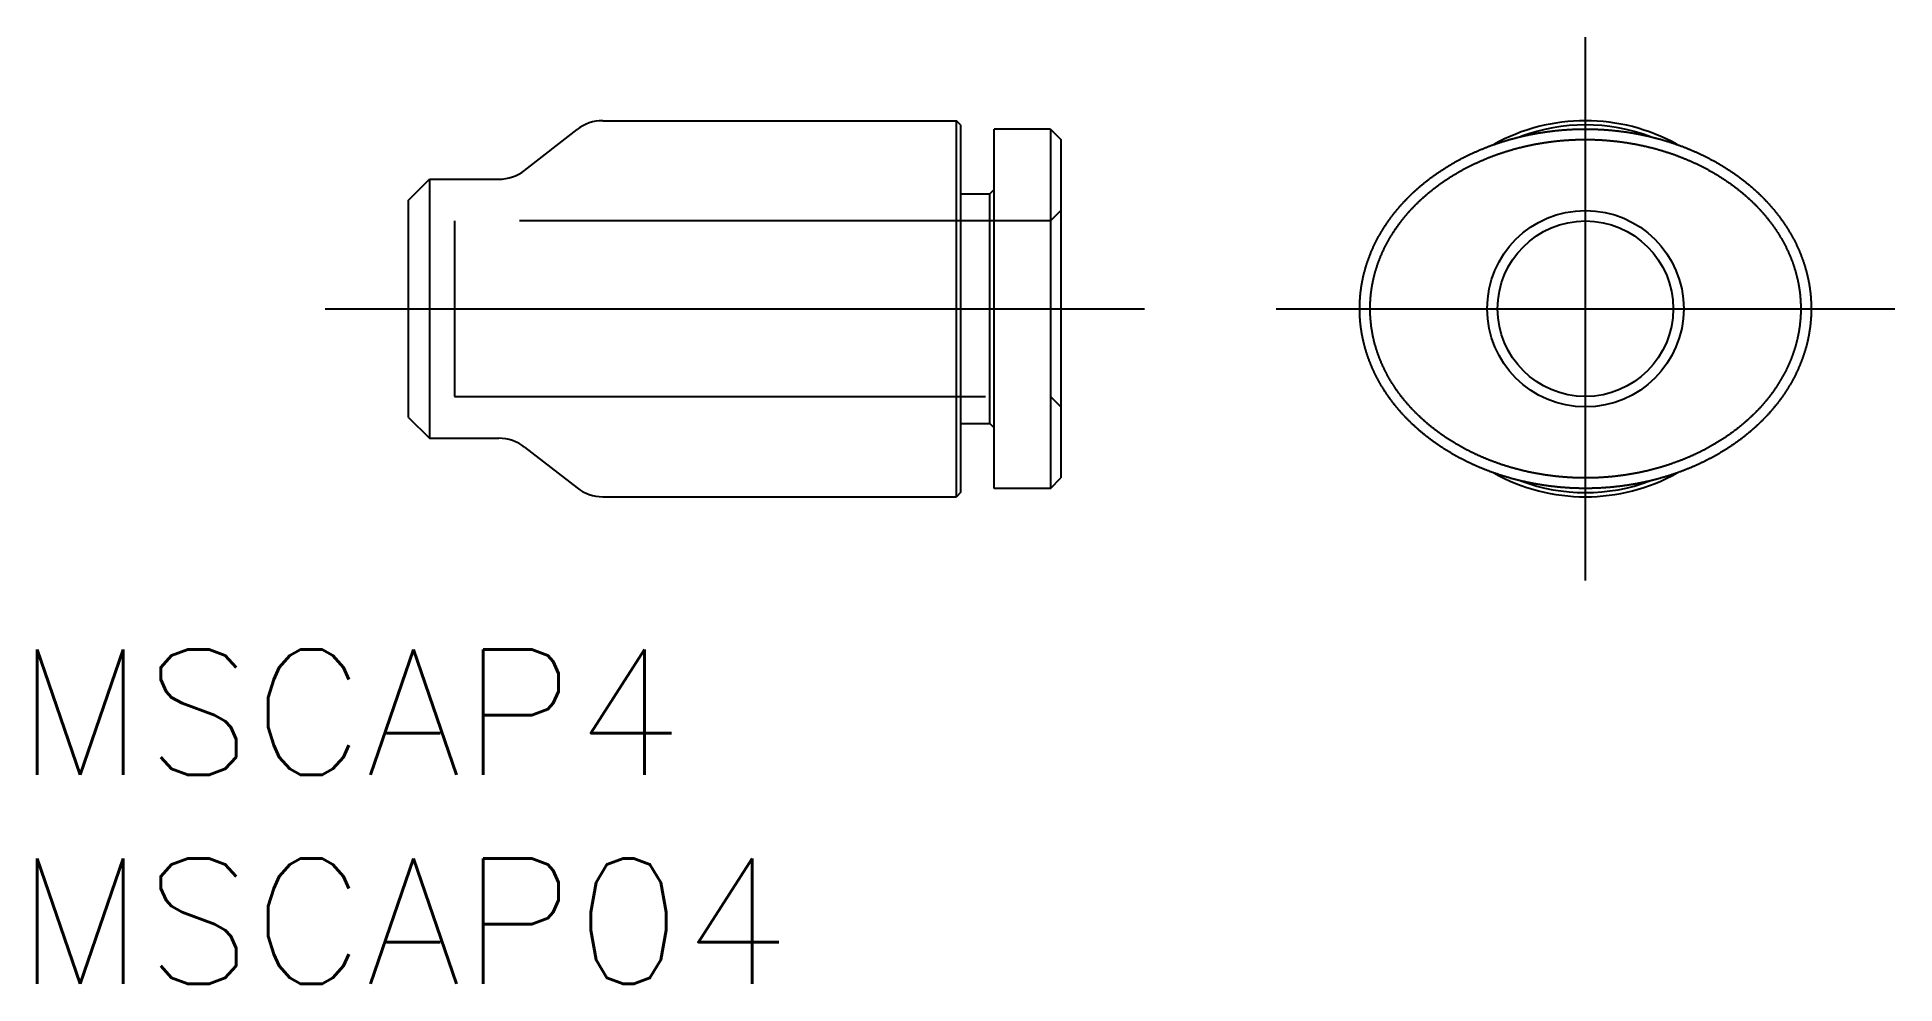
# Model space of a CAD drawing. Extents: x -24.5 to 19.9, y -16.2 to 6.5.
import ezdxf

# ---------------------------------------------------------------- set-up
doc = ezdxf.new("R2010")
doc.units = 0
doc.linetypes.add('CENTER', pattern=[50.8, 31.75, -6.35, 6.35, -6.35])
doc.linetypes.add('DASHED', pattern=[19.05, 12.7, -6.35])
doc.layers.get('0').update_dxf_attribs({"linetype": 'CONTINUOUS'})
doc.layers.add('CENTER', color=1, linetype='CENTER')
doc.styles.get("Standard").update_dxf_attribs({"font": 'txt.shx', "height": 3, "bigfont": 'bigfont.shx'})

msp = doc.modelspace()

# ---------------------------------------------------------------- texts
at = {"color": 7, "linetype": 'CONTINUOUS'}
for s, p in [('MSCAP4', (-25, -11.157387)), ('MSCAP04', (-25, -16.157387))]:
    msp.add_text(s, height=3, dxfattribs=at).set_placement(p)

# ---------------------------------------------------------------- linework, layer by layer
at = {"color": 7, "linetype": 'CONTINUOUS'}
for p, q in [((-10.956892, 4.5), (-2.5, 4.5)), ((-2.5, -4.5), (-2.5, 4.5)), ((-2.4, 4.4), (-2.5, 4.5)), ((-12.829167, 3.310648), (-11.570833, 4.289352)), ((-2.4, 4.4), (-2.4, -4.4)), ((-1.6, -4.3), (-1.6, 4.3)), ((-0.25, 4.3), (-1.6, 4.3)), ((-0.25, 4.3), (-0.25, -4.300015)), ((-0.25, 4.3), (0, 4.05)), ((0, 4.05), (0, -4.050011)), ((-15.6, 2.6), (-15.1, 3.1)), ((-15.1, 3.1), (-15.1, -3.1)), ((-15.1, 3.1), (-13.443108, 3.1)), ((-2.4, 2.75), (-1.7, 2.75)), ((-1.7, 2.75), (-1.6, 2.85)), ((-1.7, -2.75), (-1.7, 2.75)), ((-15.6, -2.6), (-15.6, 2.6)), ((-15.6, -2.6), (-15.1, -3.1)), ((-15.1, -3.1), (-13.443108, -3.1)), ((-2.4, -2.75), (-1.7, -2.75)), ((-1.7, -2.75), (-1.6, -2.85)), ((-12.829167, -3.310648), (-11.570833, -4.289352)), ((-2.4, -4.4), (-2.5, -4.5)), ((-0.25, -4.3), (-1.6, -4.3)), ((-0.25, -4.3), (0, -4.05)), ((-10.956892, -4.5), (-2.5, -4.5))]:
    msp.add_line(p, q, dxfattribs=at)
at = {"color": 3, "linetype": 'DASHED'}
for p, q in [((0, 2.35), (-0.25, 2.1)), ((-14.5, 2.1), (-14.5, -2.1)), ((-0.25, 2.1), (-14.5, 2.1)), ((-14.5, -2.1), (-0.25, -2.1)), ((-0.25, -2.1), (0, -2.35))]:
    msp.add_line(p, q, dxfattribs=at)
at = {"color": 7}
for points in [[(12.5463, 4.3, 0), (12.5574, 4.29999, 0), (12.5684, 4.29997, 0), (12.5794, 4.29993, 0), (12.5904, 4.29987, 0), (12.6015, 4.2998, 0), (12.6124, 4.29971, 0), (12.6234, 4.2996, 0), (12.6344, 4.29948, 0), (12.6454, 4.29934, 0), (12.6564, 4.29918, 0), (12.6673, 4.29901, 0), (12.6783, 4.29881, 0), (12.6893, 4.2986, 0), (12.7003, 4.29838, 0), (12.7112, 4.29813, 0), (12.7222, 4.29787, 0), (12.7332, 4.29759, 0), (12.7441, 4.29729, 0), (12.7551, 4.29697, 0), (12.7661, 4.29663, 0), (12.7771, 4.29628, 0), (12.7881, 4.29591, 0), (12.7991, 4.29551, 0), (12.8101, 4.2951, 0), (12.8211, 4.29467, 0), (12.8321, 4.29422, 0), (12.8432, 4.29375, 0), (12.8542, 4.29326, 0), (12.8653, 4.29275, 0), (12.8763, 4.29223, 0), (12.8874, 4.29168, 0), (12.8985, 4.29111, 0), (12.9097, 4.29052, 0), (12.9208, 4.28991, 0), (12.932, 4.28928, 0), (12.9431, 4.28863, 0), (12.9543, 4.28796, 0), (12.9655, 4.28727, 0), (12.9768, 4.28656, 0), (12.988, 4.28582, 0), (12.9993, 4.28507, 0), (13.0106, 4.28429, 0), (13.022, 4.28349, 0), (13.0333, 4.28267, 0), (13.0447, 4.28183, 0), (13.0561, 4.28097, 0), (13.0676, 4.28008, 0), (13.079, 4.27917, 0), (13.0905, 4.27824, 0), (13.1021, 4.27729, 0), (13.1136, 4.27631, 0), (13.1252, 4.27531, 0), (13.1369, 4.27429, 0), (13.1485, 4.27325, 0), (13.1602, 4.27218, 0), (13.172, 4.27109, 0), (13.1837, 4.26997, 0), (13.1956, 4.26883, 0), (13.2074, 4.26767, 0), (13.2193, 4.26649, 0), (13.2312, 4.26528, 0), (13.2432, 4.26404, 0), (13.2552, 4.26278, 0), (13.2673, 4.2615, 0), (13.2794, 4.26019, 0), (13.2916, 4.25885, 0), (13.3038, 4.25749, 0), (13.3161, 4.2561, 0), (13.3284, 4.25468, 0), (13.3407, 4.25323, 0), (13.3531, 4.25175, 0), (13.3656, 4.25024, 0), (13.3781, 4.24869, 0), (13.3907, 4.24712, 0), (13.4033, 4.24552, 0), (13.416, 4.24389, 0), (13.4287, 4.24222, 0), (13.4415, 4.24052, 0), (13.4544, 4.23879, 0), (13.4673, 4.23702, 0), (13.4802, 4.23522, 0), (13.4933, 4.23339, 0), (13.5063, 4.23152, 0), (13.5195, 4.22962, 0), (13.5327, 4.22768, 0), (13.5459, 4.2257, 0), (13.5592, 4.22369, 0), (13.5726, 4.22163, 0), (13.5861, 4.21955, 0), (13.5996, 4.21742, 0), (13.6131, 4.21526, 0), (13.6268, 4.21305, 0), (13.6405, 4.21081, 0), (13.6542, 4.20853, 0), (13.6681, 4.2062, 0), (13.682, 4.20384, 0), (13.6959, 4.20143, 0), (13.7099, 4.19899, 0), (13.724, 4.1965, 0), (13.7381, 4.19397, 0), (13.7522, 4.1914, 0), (13.7665, 4.18879, 0), (13.7808, 4.18614, 0), (13.7951, 4.18344, 0), (13.8095, 4.1807, 0), (13.8239, 4.17792, 0), (13.8384, 4.17509, 0), (13.8529, 4.17222, 0), (13.8675, 4.16931, 0), (13.8821, 4.16635, 0), (13.8968, 4.16335, 0), (13.9115, 4.16031, 0), (13.9263, 4.15722, 0), (13.9411, 4.15408, 0), (13.956, 4.1509, 0), (13.9709, 4.14767, 0), (13.9858, 4.1444, 0), (14.0008, 4.14108, 0), (14.0158, 4.13771, 0), (14.0309, 4.1343, 0), (14.046, 4.13084, 0), (14.0612, 4.12733, 0), (14.0764, 4.12378, 0), (14.0916, 4.12018, 0), (14.1069, 4.11653, 0), (14.1222, 4.11283, 0), (14.1375, 4.10908, 0), (14.1529, 4.10529, 0), (14.1683, 4.10144, 0), (14.1838, 4.09754, 0), (14.1992, 4.0936, 0), (14.2147, 4.0896, 0), (14.2303, 4.08556, 0), (14.2458, 4.08146, 0), (14.2614, 4.07732, 0), (14.2771, 4.07312, 0), (14.2927, 4.06887, 0), (14.3084, 4.06457, 0), (14.3242, 4.06022, 0), (14.3399, 4.05582, 0), (14.3557, 4.05137, 0), (14.3715, 4.04686, 0), (14.3873, 4.0423, 0), (14.4032, 4.03769, 0), (14.419, 4.03303, 0), (14.4349, 4.02832, 0), (14.4509, 4.02355, 0), (14.4668, 4.01873, 0), (14.4828, 4.01386, 0), (14.4988, 4.00893, 0), (14.5148, 4.00395, 0), (14.5309, 3.99892, 0), (14.547, 3.99383, 0), (14.563, 3.98869, 0), (14.5791, 3.9835, 0), (14.5953, 3.97825, 0), (14.6114, 3.97294, 0), (14.6276, 3.96759, 0), (14.6438, 3.96217, 0), (14.66, 3.9567, 0), (14.6762, 3.95118, 0), (14.6924, 3.9456, 0), (14.7087, 3.93996, 0), (14.725, 3.93427, 0), (14.7413, 3.92853, 0), (14.7576, 3.92272, 0), (14.7739, 3.91687, 0), (14.7902, 3.91095, 0), (14.8066, 3.90498, 0), (14.8229, 3.89895, 0), (14.8393, 3.89286, 0), (14.8557, 3.88672, 0), (14.8721, 3.88052, 0), (14.8885, 3.87426, 0), (14.9049, 3.86794, 0), (14.9213, 3.86157, 0), (14.9377, 3.85513, 0), (14.9542, 3.84864, 0), (14.9706, 3.84209, 0), (14.9871, 3.83549, 0), (15.0036, 3.82882, 0), (15.02, 3.82209, 0), (15.0365, 3.81531, 0), (15.053, 3.80846, 0), (15.0695, 3.80156, 0), (15.086, 3.79459, 0), (15.1025, 3.78757, 0), (15.119, 3.78048, 0), (15.1355, 3.77334, 0), (15.152, 3.76613, 0), (15.1685, 3.75887, 0), (15.185, 3.75154, 0), (15.2016, 3.74415, 0), (15.2181, 3.7367, 0), (15.2346, 3.72919, 0), (15.2511, 3.72162, 0), (15.2676, 3.71399, 0), (15.2841, 3.70629, 0), (15.3006, 3.69853, 0), (15.3172, 3.69071, 0), (15.3337, 3.68283, 0), (15.3502, 3.67488, 0), (15.3667, 3.66687, 0), (15.3832, 3.6588, 0), (15.3997, 3.65067, 0), (15.4162, 3.64247, 0), (15.4326, 3.63421, 0), (15.4491, 3.62588, 0), (15.4656, 3.61749, 0), (15.482, 3.60904, 0), (15.4985, 3.60052, 0), (15.5149, 3.59193, 0), (15.5314, 3.58329, 0), (15.5478, 3.57457, 0), (15.5642, 3.5658, 0), (15.5806, 3.55695, 0), (15.597, 3.54805, 0), (15.6134, 3.53907, 0), (15.6298, 3.53004, 0), (15.6461, 3.52094, 0), (15.6624, 3.51177, 0), (15.6787, 3.50255, 0), (15.695, 3.49326, 0), (15.7113, 3.4839, 0), (15.7276, 3.47448, 0), (15.7438, 3.465, 0), (15.7601, 3.45545, 0), (15.7763, 3.44585, 0), (15.7924, 3.43617, 0), (15.8086, 3.42644, 0), (15.8247, 3.41664, 0), (15.8409, 3.40679, 0), (15.857, 3.39687, 0), (15.873, 3.38688, 0), (15.8891, 3.37684, 0), (15.9051, 3.36673, 0), (15.9211, 3.35656, 0), (15.9371, 3.34633, 0), (15.953, 3.33604, 0), (15.9689, 3.32569, 0), (15.9848, 3.31528, 0), (16.0007, 3.3048, 0), (16.0165, 3.29427, 0), (16.0323, 3.28367, 0), (16.048, 3.27302, 0), (16.0638, 3.2623, 0), (16.0795, 3.25152, 0), (16.0951, 3.24069, 0), (16.1108, 3.22979, 0), (16.1264, 3.21884, 0), (16.1419, 3.20782, 0), (16.1575, 3.19674, 0), (16.173, 3.18561, 0), (16.1884, 3.17442, 0), (16.2038, 3.16317, 0), (16.2192, 3.15185, 0), (16.2345, 3.14049, 0), (16.2498, 3.12906, 0), (16.2651, 3.11757, 0), (16.2803, 3.10603, 0), (16.2955, 3.09442, 0), (16.3106, 3.08276, 0), (16.3257, 3.07105, 0), (16.3408, 3.05927, 0), (16.3558, 3.04744, 0), (16.3708, 3.03555, 0), (16.3857, 3.0236, 0), (16.4006, 3.01159, 0), (16.4154, 2.99953, 0), (16.4302, 2.98742, 0), (16.4449, 2.97524, 0), (16.4596, 2.96301, 0), (16.4742, 2.95072, 0), (16.4888, 2.93838, 0), (16.5033, 2.92598, 0), (16.5178, 2.91353, 0), (16.5322, 2.90101, 0), (16.5466, 2.88845, 0), (16.5609, 2.87583, 0), (16.5752, 2.86315, 0), (16.5894, 2.85042, 0), (16.6036, 2.83763, 0), (16.6177, 2.82479, 0), (16.6317, 2.8119, 0), (16.6457, 2.79896, 0), (16.6596, 2.78596, 0), (16.6735, 2.77291, 0), (16.6873, 2.75981, 0), (16.7011, 2.74666, 0), (16.7148, 2.73346, 0), (16.7284, 2.72021, 0), (16.742, 2.70692, 0), (16.7555, 2.69357, 0), (16.7689, 2.68017, 0), (16.7823, 2.66673, 0), (16.7956, 2.65324, 0), (16.8089, 2.6397, 0), (16.8221, 2.62611, 0), (16.8352, 2.61248, 0), (16.8483, 2.5988, 0), (16.8613, 2.58508, 0), (16.8743, 2.57131, 0), (16.8871, 2.5575, 0), (16.8999, 2.54364, 0), (16.9127, 2.52974, 0), (16.9254, 2.5158, 0), (16.938, 2.50181, 0), (16.9505, 2.48778, 0), (16.963, 2.47371, 0), (16.9754, 2.45959, 0), (16.9878, 2.44544, 0), (17, 2.43124, 0), (17.0122, 2.41701, 0), (17.0244, 2.40273, 0), (17.0364, 2.38841, 0), (17.0484, 2.37406, 0), (17.0603, 2.35967, 0), (17.0722, 2.34523, 0), (17.084, 2.33076, 0), (17.0957, 2.31625, 0), (17.1073, 2.30171, 0), (17.1189, 2.28713, 0), (17.1304, 2.27251, 0), (17.1418, 2.25786, 0), (17.1531, 2.24317, 0), (17.1644, 2.22844, 0), (17.1756, 2.21368, 0), (17.1867, 2.19889, 0), (17.1978, 2.18406, 0), (17.2087, 2.1692, 0), (17.2196, 2.15431, 0), (17.2304, 2.13938, 0), (17.2412, 2.12443, 0), (17.2518, 2.10944, 0), (17.2624, 2.09442, 0), (17.2729, 2.07937, 0), (17.2833, 2.06428, 0), (17.2937, 2.04917, 0), (17.304, 2.03403, 0), (17.3141, 2.01886, 0), (17.3243, 2.00366, 0), (17.3343, 1.98843, 0), (17.3442, 1.97318, 0), (17.3541, 1.9579, 0), (17.3639, 1.94258, 0), (17.3736, 1.92724, 0), (17.3832, 1.91188, 0), (17.3928, 1.89648, 0), (17.4022, 1.88106, 0), (17.4116, 1.86561, 0), (17.4209, 1.85013, 0), (17.4301, 1.83463, 0), (17.4393, 1.8191, 0), (17.4484, 1.80354, 0), (17.4574, 1.78796, 0), (17.4663, 1.77236, 0), (17.4751, 1.75672, 0), (17.4838, 1.74107, 0), (17.4925, 1.72539, 0), (17.5011, 1.70968, 0), (17.5096, 1.69395, 0), (17.518, 1.6782, 0), (17.5264, 1.66242, 0), (17.5347, 1.64662, 0), (17.5429, 1.6308, 0), (17.551, 1.61495, 0), (17.559, 1.59909, 0), (17.5669, 1.5832, 0), (17.5748, 1.56728, 0), (17.5826, 1.55135, 0), (17.5903, 1.5354, 0), (17.5979, 1.51942, 0), (17.6055, 1.50343, 0), (17.6129, 1.48741, 0), (17.6203, 1.47137, 0), (17.6276, 1.45532, 0), (17.6348, 1.43924, 0), (17.6419, 1.42315, 0), (17.649, 1.40703, 0), (17.656, 1.3909, 0), (17.6629, 1.37475, 0), (17.6697, 1.35858, 0), (17.6764, 1.34239, 0), (17.683, 1.32619, 0), (17.6896, 1.30997, 0), (17.6961, 1.29373, 0), (17.7025, 1.27747, 0), (17.7088, 1.2612, 0), (17.715, 1.24491, 0), (17.7212, 1.22861, 0), (17.7273, 1.21229, 0), (17.7332, 1.19595, 0), (17.7392, 1.1796, 0), (17.745, 1.16324, 0), (17.7507, 1.14686, 0), (17.7564, 1.13046, 0), (17.7619, 1.11406, 0), (17.7674, 1.09764, 0), (17.7728, 1.0812, 0), (17.7782, 1.06475, 0), (17.7834, 1.04829, 0), (17.7886, 1.03182, 0), (17.7936, 1.01533, 0), (17.7986, 0.998838, 0), (17.8035, 0.98233, 0), (17.8084, 0.965811, 0), (17.8131, 0.949281, 0), (17.8178, 0.932741, 0), (17.8223, 0.91619, 0), (17.8268, 0.899629, 0), (17.8312, 0.883057, 0), (17.8356, 0.866476, 0), (17.8398, 0.849886, 0), (17.844, 0.833286, 0), (17.848, 0.816677, 0), (17.852, 0.800059, 0), (17.8559, 0.783432, 0), (17.8598, 0.766796, 0), (17.8635, 0.750152, 0), (17.8672, 0.7335, 0), (17.8708, 0.71684, 0), (17.8743, 0.700172, 0), (17.8777, 0.683497, 0), (17.881, 0.666814, 0), (17.8842, 0.650124, 0), (17.8874, 0.633427, 0), (17.8905, 0.616724, 0), (17.8935, 0.600013, 0), (17.8964, 0.583297, 0), (17.8992, 0.566574, 0), (17.902, 0.549846, 0), (17.9047, 0.533111, 0), (17.9072, 0.516371, 0), (17.9097, 0.499626, 0), (17.9122, 0.482876, 0), (17.9145, 0.46612, 0), (17.9168, 0.44936, 0), (17.9189, 0.432596, 0), (17.921, 0.415827, 0), (17.923, 0.399054, 0), (17.9249, 0.382277, 0), (17.9268, 0.365497, 0), (17.9285, 0.348713, 0), (17.9302, 0.331925, 0), (17.9318, 0.315135, 0), (17.9333, 0.298341, 0), (17.9347, 0.281545, 0), (17.9361, 0.264747, 0), (17.9373, 0.247946, 0), (17.9385, 0.231143, 0), (17.9396, 0.214339, 0), (17.9406, 0.197532, 0), (17.9416, 0.180724, 0), (17.9424, 0.163915, 0), (17.9432, 0.147105, 0), (17.9438, 0.130294, 0), (17.9444, 0.113482, 0), (17.945, 0.09667, 0), (17.9454, 0.079858, 0), (17.9457, 0.063045, 0), (17.946, 0.046233, 0), (17.9462, 0.029421, 0), (17.9463, 0.012608, 0), (17.9463, -0.004206, 0), (17.9463, -0.021021, 0), (17.9461, -0.037836, 0), (17.9459, -0.054651, 0), (17.9456, -0.071466, 0), (17.9452, -0.08828, 0), (17.9447, -0.105093, 0), (17.9441, -0.121905, 0), (17.9435, -0.138715, 0), (17.9428, -0.155523, 0), (17.9419, -0.172328, 0), (17.9411, -0.189131, 0), (17.9401, -0.20593, 0), (17.939, -0.222725, 0), (17.9379, -0.239517, 0), (17.9367, -0.256304, 0), (17.9353, -0.273087, 0), (17.934, -0.289865, 0), (17.9325, -0.306637, 0), (17.9309, -0.323403, 0), (17.9293, -0.340164, 0), (17.9276, -0.356918, 0), (17.9258, -0.373665, 0), (17.9239, -0.390405, 0), (17.922, -0.407137, 0), (17.9199, -0.423861, 0), (17.9178, -0.440577, 0), (17.9156, -0.457284, 0), (17.9133, -0.473983, 0), (17.9109, -0.490672, 0), (17.9085, -0.507351, 0), (17.906, -0.52402, 0), (17.9034, -0.540679, 0), (17.9007, -0.557327, 0), (17.8979, -0.573963, 0), (17.8951, -0.590588, 0), (17.8921, -0.607201, 0), (17.8891, -0.623802, 0), (17.886, -0.640391, 0), (17.8829, -0.656966, 0), (17.8796, -0.673528, 0), (17.8763, -0.690076, 0), (17.8729, -0.70661, 0), (17.8694, -0.723129, 0), (17.8658, -0.739634, 0), (17.8621, -0.756124, 0), (17.8584, -0.772598, 0), (17.8546, -0.789056, 0), (17.8507, -0.805498, 0), (17.8467, -0.821923, 0), (17.8427, -0.838332, 0), (17.8386, -0.854723, 0), (17.8344, -0.871096, 0), (17.8301, -0.887451, 0), (17.8257, -0.903788, 0), (17.8213, -0.920106, 0), (17.8167, -0.936405, 0), (17.8121, -0.952684, 0), (17.8074, -0.968942, 0), (17.8027, -0.985179, 0), (17.7978, -1.00139, 0), (17.7929, -1.01759, 0), (17.7879, -1.03376, 0), (17.7829, -1.0499, 0), (17.7777, -1.06602, 0), (17.7725, -1.08212, 0), (17.7672, -1.0982, 0), (17.7618, -1.11425, 0), (17.7564, -1.13027, 0), (17.7509, -1.14628, 0), (17.7453, -1.16225, 0), (17.7396, -1.1782, 0), (17.7338, -1.19412, 0), (17.728, -1.21002, 0), (17.7221, -1.22589, 0), (17.7162, -1.24173, 0), (17.7101, -1.25754, 0), (17.704, -1.27333, 0), (17.6978, -1.28909, 0), (17.6916, -1.30482, 0), (17.6852, -1.32051, 0), (17.6789, -1.33619, 0), (17.6724, -1.35183, 0), (17.6658, -1.36744, 0), (17.6592, -1.38302, 0), (17.6526, -1.39857, 0), (17.6458, -1.41408, 0), (17.639, -1.42957, 0), (17.6321, -1.44503, 0), (17.6252, -1.46045, 0), (17.6182, -1.47584, 0), (17.6111, -1.49119, 0), (17.6039, -1.50652, 0), (17.5967, -1.52181, 0), (17.5894, -1.53706, 0), (17.5821, -1.55229, 0), (17.5746, -1.56747, 0), (17.5671, -1.58262, 0), (17.5596, -1.59774, 0), (17.552, -1.61282, 0), (17.5443, -1.62787, 0), (17.5366, -1.64287, 0), (17.5288, -1.65785, 0), (17.5209, -1.67278, 0), (17.513, -1.68768, 0), (17.505, -1.70254, 0), (17.4969, -1.71736, 0), (17.4888, -1.73214, 0), (17.4806, -1.74688, 0), (17.4724, -1.76159, 0), (17.4641, -1.77625, 0), (17.4557, -1.79087, 0), (17.4473, -1.80546, 0), (17.4388, -1.82, 0), (17.4302, -1.8345, 0), (17.4216, -1.84897, 0), (17.413, -1.86339, 0), (17.4042, -1.87776, 0), (17.3955, -1.8921, 0), (17.3866, -1.90639, 0), (17.3777, -1.92063, 0), (17.3688, -1.93483, 0), (17.3598, -1.94899, 0), (17.3507, -1.96311, 0), (17.3416, -1.97718, 0), (17.3325, -1.9912, 0), (17.3233, -2.00519, 0), (17.314, -2.01912, 0), (17.3047, -2.03302, 0), (17.2953, -2.04687, 0), (17.2859, -2.06068, 0), (17.2764, -2.07444, 0), (17.2669, -2.08816, 0), (17.2573, -2.10183, 0), (17.2477, -2.11546, 0), (17.238, -2.12905, 0), (17.2283, -2.14259, 0), (17.2185, -2.15609, 0), (17.2086, -2.16955, 0), (17.1988, -2.18296, 0), (17.1888, -2.19633, 0), (17.1788, -2.20965, 0), (17.1688, -2.22293, 0), (17.1587, -2.23617, 0), (17.1486, -2.24936, 0), (17.1384, -2.26251, 0), (17.1282, -2.27561, 0), (17.1179, -2.28867, 0), (17.1076, -2.30169, 0), (17.0973, -2.31466, 0), (17.0869, -2.32759, 0), (17.0764, -2.34047, 0), (17.0659, -2.35332, 0), (17.0553, -2.36611, 0), (17.0447, -2.37886, 0), (17.0341, -2.39157, 0), (17.0234, -2.40424, 0), (17.0127, -2.41686, 0), (17.0019, -2.42944, 0), (16.9911, -2.44197, 0), (16.9802, -2.45446, 0), (16.9693, -2.46691, 0), (16.9584, -2.47931, 0), (16.9474, -2.49166, 0), (16.9363, -2.50398, 0), (16.9253, -2.51625, 0), (16.9141, -2.52847, 0), (16.903, -2.54066, 0), (16.8918, -2.55279, 0), (16.8805, -2.56489, 0), (16.8692, -2.57694, 0), (16.8579, -2.58895, 0), (16.8465, -2.60091, 0), (16.8351, -2.61283, 0), (16.8237, -2.6247, 0), (16.8122, -2.63653, 0), (16.8006, -2.64832, 0), (16.7891, -2.66006, 0), (16.7775, -2.67176, 0), (16.7658, -2.68342, 0), (16.7541, -2.69503, 0), (16.7424, -2.70659, 0), (16.7306, -2.71812, 0), (16.7188, -2.7296, 0), (16.707, -2.74104, 0), (16.6951, -2.75243, 0), (16.6832, -2.76379, 0), (16.6712, -2.7751, 0), (16.6592, -2.78637, 0), (16.6472, -2.79759, 0), (16.6351, -2.80877, 0), (16.623, -2.81991, 0), (16.6109, -2.83101, 0), (16.5987, -2.84206, 0), (16.5865, -2.85307, 0), (16.5742, -2.86404, 0), (16.5619, -2.87496, 0), (16.5496, -2.88585, 0), (16.5372, -2.89669, 0), (16.5248, -2.90748, 0), (16.5124, -2.91824, 0), (16.4999, -2.92895, 0), (16.4874, -2.93962, 0), (16.4749, -2.95024, 0), (16.4623, -2.96083, 0), (16.4497, -2.97137, 0), (16.437, -2.98186, 0), (16.4244, -2.99232, 0), (16.4117, -3.00273, 0), (16.3989, -3.0131, 0), (16.3861, -3.02343, 0), (16.3733, -3.03371, 0), (16.3605, -3.04395, 0), (16.3476, -3.05415, 0), (16.3347, -3.06431, 0), (16.3217, -3.07442, 0), (16.3087, -3.08449, 0), (16.2957, -3.09452, 0), (16.2827, -3.10451, 0), (16.2696, -3.11445, 0), (16.2565, -3.12435, 0), (16.2434, -3.13421, 0), (16.2302, -3.14402, 0), (16.217, -3.1538, 0), (16.2038, -3.16353, 0), (16.1905, -3.17321, 0), (16.1772, -3.18286, 0), (16.1639, -3.19246, 0), (16.1506, -3.20202, 0), (16.1372, -3.21154, 0), (16.1238, -3.22101, 0), (16.1103, -3.23044, 0), (16.0969, -3.23983, 0), (16.0834, -3.24918, 0), (16.0699, -3.25848, 0), (16.0563, -3.26775, 0), (16.0427, -3.27696, 0), (16.0291, -3.28614, 0), (16.0155, -3.29527, 0), (16.0018, -3.30437, 0), (15.9881, -3.31341, 0), (15.9744, -3.32242, 0), (15.9606, -3.33138, 0), (15.9469, -3.34031, 0), (15.9331, -3.34918, 0), (15.9192, -3.35802, 0), (15.9054, -3.36681, 0), (15.8915, -3.37557, 0), (15.8776, -3.38427, 0), (15.8637, -3.39294, 0), (15.8497, -3.40156, 0), (15.8357, -3.41015, 0), (15.8217, -3.41868, 0), (15.8077, -3.42718, 0), (15.7936, -3.43563, 0), (15.7796, -3.44404, 0), (15.7654, -3.45241, 0), (15.7513, -3.46073, 0), (15.7372, -3.46901, 0), (15.723, -3.47725, 0), (15.7088, -3.48544, 0), (15.6946, -3.49359, 0), (15.6804, -3.5017, 0), (15.6661, -3.50977, 0), (15.6518, -3.51779, 0), (15.6375, -3.52577, 0), (15.6232, -3.53371, 0), (15.6088, -3.5416, 0), (15.5945, -3.54946, 0), (15.5801, -3.55727, 0), (15.5657, -3.56503, 0), (15.5512, -3.57276, 0), (15.5368, -3.58044, 0), (15.5223, -3.58808, 0), (15.5078, -3.59567, 0), (15.4933, -3.60323, 0), (15.4788, -3.61074, 0), (15.4642, -3.61821, 0), (15.4496, -3.62563, 0), (15.435, -3.63302, 0), (15.4204, -3.64036, 0), (15.4058, -3.64766, 0), (15.3911, -3.65491, 0), (15.3765, -3.66213, 0), (15.3618, -3.6693, 0), (15.3471, -3.67643, 0), (15.3324, -3.68352, 0), (15.3176, -3.69056, 0), (15.3029, -3.69756, 0), (15.2881, -3.70452, 0), (15.2733, -3.71144, 0), (15.2585, -3.71832, 0), (15.2436, -3.72515, 0), (15.2288, -3.73194, 0), (15.2139, -3.73869, 0), (15.199, -3.7454, 0), (15.1841, -3.75207, 0), (15.1692, -3.75869, 0), (15.1543, -3.76527, 0), (15.1394, -3.77181, 0), (15.1244, -3.77831, 0), (15.1094, -3.78477, 0), (15.0944, -3.79118, 0), (15.0794, -3.79755, 0), (15.0644, -3.80388, 0), (15.0493, -3.81017, 0), (15.0343, -3.81642, 0), (15.0192, -3.82262, 0), (15.0041, -3.82879, 0), (14.989, -3.83491, 0), (14.9739, -3.84099, 0), (14.9588, -3.84702, 0), (14.9437, -3.85302, 0), (14.9285, -3.85898, 0), (14.9133, -3.86489, 0), (14.8982, -3.87076, 0), (14.883, -3.87659, 0), (14.8678, -3.88238, 0), (14.8525, -3.88813, 0), (14.8373, -3.89383, 0), (14.8221, -3.8995, 0), (14.8068, -3.90512, 0), (14.7915, -3.9107, 0), (14.7763, -3.91624, 0), (14.761, -3.92174, 0), (14.7457, -3.92719, 0), (14.7304, -3.93261, 0), (14.715, -3.93799, 0), (14.6997, -3.94332, 0), (14.6843, -3.94861, 0), (14.669, -3.95386, 0), (14.6536, -3.95908, 0), (14.6382, -3.96425, 0), (14.6228, -3.96938, 0), (14.6074, -3.97447, 0), (14.592, -3.97952, 0), (14.5766, -3.98453, 0), (14.5611, -3.9895, 0), (14.5457, -3.99443, 0), (14.5302, -3.99931, 0), (14.5147, -4.00416, 0), (14.4992, -4.00897, 0), (14.4837, -4.01374, 0), (14.4682, -4.01846, 0), (14.4527, -4.02315, 0), (14.4372, -4.0278, 0), (14.4216, -4.03241, 0), (14.4061, -4.03697, 0), (14.3905, -4.0415, 0), (14.3749, -4.04598, 0), (14.3593, -4.05043, 0), (14.3438, -4.05484, 0), (14.3281, -4.0592, 0), (14.3125, -4.06353, 0), (14.2969, -4.06782, 0), (14.2813, -4.07206, 0), (14.2656, -4.07627, 0), (14.25, -4.08043, 0), (14.2343, -4.08456, 0), (14.2186, -4.08865, 0), (14.203, -4.09269, 0), (14.1873, -4.0967, 0), (14.1716, -4.10067, 0), (14.1559, -4.1046, 0), (14.1401, -4.10848, 0), (14.1244, -4.11233, 0), (14.1087, -4.11614, 0), (14.0929, -4.11991, 0), (14.0772, -4.12364, 0), (14.0614, -4.12733, 0), (14.0457, -4.13098, 0), (14.0299, -4.13459, 0), (14.0141, -4.13816, 0), (13.9983, -4.14169, 0), (13.9825, -4.14518, 0), (13.9667, -4.14863, 0), (13.9509, -4.15205, 0), (13.935, -4.15542, 0), (13.9192, -4.15875, 0), (13.9034, -4.16205, 0), (13.8875, -4.1653, 0), (13.8717, -4.16852, 0), (13.8558, -4.1717, 0), (13.8399, -4.17483, 0), (13.824, -4.17793, 0), (13.8082, -4.18099, 0), (13.7923, -4.18401, 0), (13.7764, -4.18699, 0), (13.7605, -4.18993, 0), (13.7445, -4.19283, 0), (13.7286, -4.1957, 0), (13.7127, -4.19852, 0), (13.6968, -4.2013, 0), (13.6808, -4.20405, 0), (13.6649, -4.20676, 0), (13.6489, -4.20943, 0), (13.633, -4.21205, 0), (13.617, -4.21464, 0), (13.601, -4.21719, 0), (13.5851, -4.21971, 0), (13.5691, -4.22218, 0), (13.5531, -4.22461, 0), (13.5371, -4.22701, 0), (13.5211, -4.22937, 0), (13.5051, -4.23169, 0), (13.4891, -4.23396, 0), (13.4731, -4.23621, 0), (13.457, -4.23841, 0), (13.441, -4.24057, 0), (13.425, -4.24269, 0), (13.409, -4.24478, 0), (13.3929, -4.24683, 0), (13.3769, -4.24884, 0), (13.3608, -4.25081, 0), (13.3448, -4.25274, 0), (13.3287, -4.25463, 0), (13.3126, -4.25648, 0), (13.2966, -4.2583, 0), (13.2805, -4.26008, 0), (13.2644, -4.26181, 0), (13.2484, -4.26351, 0), (13.2323, -4.26517, 0), (13.2162, -4.26679, 0), (13.2001, -4.26838, 0), (13.184, -4.26992, 0), (13.1679, -4.27143, 0), (13.1518, -4.27289, 0), (13.1357, -4.27432, 0), (13.1196, -4.27571, 0), (13.1035, -4.27706, 0), (13.0874, -4.27838, 0), (13.0712, -4.27965, 0), (13.0551, -4.28089, 0), (13.039, -4.28208, 0), (13.0229, -4.28324, 0), (13.0067, -4.28436, 0), (12.9906, -4.28544, 0), (12.9745, -4.28648, 0), (12.9583, -4.28749, 0), (12.9422, -4.28845, 0), (12.9261, -4.28938, 0), (12.9099, -4.29026, 0), (12.8938, -4.29111, 0), (12.8776, -4.29192, 0), (12.8615, -4.29269, 0), (12.8453, -4.29343, 0), (12.8292, -4.29412, 0), (12.813, -4.29478, 0), (12.7969, -4.29539, 0), (12.7807, -4.29597, 0), (12.7645, -4.29651, 0), (12.7484, -4.29701, 0), (12.7322, -4.29748, 0), (12.7161, -4.2979, 0), (12.6999, -4.29829, 0), (12.6837, -4.29863, 0), (12.6676, -4.29894, 0), (12.6514, -4.29921, 0), (12.6352, -4.29944, 0), (12.6191, -4.29963, 0), (12.6029, -4.29979, 0), (12.5867, -4.2999, 0), (12.5706, -4.29998, 0), (12.5544, -4.30002, 0), (12.5382, -4.30002, 0), (12.5221, -4.29998, 0), (12.5059, -4.2999, 0), (12.4897, -4.29978, 0), (12.4736, -4.29963, 0), (12.4574, -4.29943, 0), (12.4412, -4.2992, 0), (12.4251, -4.29893, 0), (12.4089, -4.29862, 0), (12.3927, -4.29828, 0), (12.3766, -4.29789, 0), (12.3604, -4.29746, 0), (12.3443, -4.297, 0), (12.3281, -4.2965, 0), (12.3119, -4.29596, 0), (12.2958, -4.29538, 0), (12.2796, -4.29476, 0), (12.2635, -4.2941, 0), (12.2473, -4.29341, 0), (12.2312, -4.29268, 0), (12.215, -4.2919, 0), (12.1989, -4.29109, 0), (12.1827, -4.29025, 0), (12.1666, -4.28936, 0), (12.1505, -4.28843, 0), (12.1343, -4.28747, 0), (12.1182, -4.28646, 0), (12.102, -4.28542, 0), (12.0859, -4.28434, 0), (12.0698, -4.28322, 0), (12.0537, -4.28207, 0), (12.0375, -4.28087, 0), (12.0214, -4.27964, 0), (12.0053, -4.27836, 0), (11.9892, -4.27705, 0), (11.9731, -4.2757, 0), (11.957, -4.27431, 0), (11.9409, -4.27289, 0), (11.9248, -4.27142, 0), (11.9087, -4.26992, 0), (11.8926, -4.26838, 0), (11.8765, -4.26679, 0), (11.8604, -4.26518, 0), (11.8443, -4.26352, 0), (11.8282, -4.26182, 0), (11.8121, -4.26008, 0), (11.7961, -4.25831, 0), (11.78, -4.2565, 0), (11.7639, -4.25465, 0), (11.7479, -4.25276, 0), (11.7318, -4.25083, 0), (11.7158, -4.24886, 0), (11.6997, -4.24685, 0), (11.6837, -4.24481, 0), (11.6677, -4.24272, 0), (11.6516, -4.2406, 0), (11.6356, -4.23844, 0), (11.6196, -4.23623, 0), (11.6036, -4.234, 0), (11.5876, -4.23172, 0), (11.5716, -4.2294, 0), (11.5556, -4.22704, 0), (11.5396, -4.22465, 0), (11.5236, -4.22221, 0), (11.5076, -4.21974, 0), (11.4916, -4.21723, 0), (11.4757, -4.21467, 0), (11.4597, -4.21208, 0), (11.4437, -4.20945, 0), (11.4278, -4.20679, 0), (11.4118, -4.20408, 0), (11.3959, -4.20133, 0), (11.38, -4.19854, 0), (11.364, -4.19572, 0), (11.3481, -4.19285, 0), (11.3322, -4.18995, 0), (11.3163, -4.18701, 0), (11.3004, -4.18403, 0), (11.2845, -4.181, 0), (11.2686, -4.17794, 0), (11.2527, -4.17484, 0), (11.2369, -4.1717, 0), (11.221, -4.16853, 0), (11.2052, -4.16531, 0), (11.1893, -4.16205, 0), (11.1735, -4.15876, 0), (11.1576, -4.15542, 0), (11.1418, -4.15204, 0), (11.126, -4.14863, 0), (11.1102, -4.14518, 0), (11.0944, -4.14168, 0), (11.0786, -4.13815, 0), (11.0628, -4.13458, 0), (11.047, -4.13096, 0), (11.0312, -4.12731, 0), (11.0155, -4.12362, 0), (10.9997, -4.11989, 0), (10.984, -4.11612, 0), (10.9682, -4.11231, 0), (10.9525, -4.10846, 0), (10.9368, -4.10457, 0), (10.9211, -4.10064, 0), (10.9054, -4.09668, 0), (10.8897, -4.09267, 0), (10.874, -4.08862, 0), (10.8584, -4.08453, 0), (10.8427, -4.08041, 0), (10.827, -4.07624, 0), (10.8114, -4.07203, 0), (10.7958, -4.06779, 0), (10.7801, -4.0635, 0), (10.7645, -4.05918, 0), (10.7489, -4.05481, 0), (10.7333, -4.0504, 0), (10.7177, -4.04596, 0), (10.7022, -4.04147, 0), (10.6866, -4.03695, 0), (10.671, -4.03238, 0), (10.6555, -4.02778, 0), (10.64, -4.02313, 0), (10.6244, -4.01845, 0), (10.6089, -4.01372, 0), (10.5934, -4.00895, 0), (10.5779, -4.00415, 0), (10.5625, -3.9993, 0), (10.547, -3.99441, 0), (10.5315, -3.98948, 0), (10.5161, -3.98452, 0), (10.5006, -3.97951, 0), (10.4852, -3.97446, 0), (10.4698, -3.96936, 0), (10.4544, -3.96423, 0), (10.439, -3.95906, 0), (10.4236, -3.95385, 0), (10.4082, -3.94859, 0), (10.3929, -3.9433, 0), (10.3775, -3.93796, 0), (10.3622, -3.93259, 0), (10.3469, -3.92717, 0), (10.3315, -3.92171, 0), (10.3162, -3.91621, 0), (10.301, -3.91067, 0), (10.2857, -3.90509, 0), (10.2704, -3.89946, 0), (10.2552, -3.8938, 0), (10.2399, -3.88809, 0), (10.2247, -3.88235, 0), (10.2095, -3.87656, 0), (10.1943, -3.87073, 0), (10.1792, -3.86486, 0), (10.164, -3.85895, 0), (10.1488, -3.85299, 0), (10.1337, -3.847, 0), (10.1186, -3.84096, 0), (10.1035, -3.83489, 0), (10.0884, -3.82877, 0), (10.0733, -3.8226, 0), (10.0582, -3.8164, 0), (10.0432, -3.81016, 0), (10.0282, -3.80387, 0), (10.0131, -3.79754, 0), (9.99813, -3.79117, 0), (9.98315, -3.78476, 0), (9.96818, -3.77831, 0), (9.95322, -3.77181, 0), (9.93828, -3.76528, 0), (9.92336, -3.7587, 0), (9.90845, -3.75208, 0), (9.89356, -3.74541, 0), (9.87869, -3.73871, 0), (9.86383, -3.73196, 0), (9.84899, -3.72517, 0), (9.83417, -3.71834, 0), (9.81937, -3.71147, 0), (9.80458, -3.70455, 0), (9.78981, -3.69759, 0), (9.77505, -3.69059, 0), (9.76032, -3.68355, 0), (9.7456, -3.67646, 0), (9.7309, -3.66934, 0), (9.71622, -3.66217, 0), (9.70156, -3.65495, 0), (9.68691, -3.6477, 0), (9.67229, -3.6404, 0), (9.65768, -3.63306, 0), (9.64309, -3.62568, 0), (9.62852, -3.61825, 0), (9.61397, -3.61078, 0), (9.59944, -3.60327, 0), (9.58493, -3.59572, 0), (9.57044, -3.58812, 0), (9.55596, -3.58048, 0), (9.54151, -3.5728, 0), (9.52708, -3.56508, 0), (9.51266, -3.55731, 0), (9.49827, -3.5495, 0), (9.4839, -3.54164, 0), (9.46955, -3.53375, 0), (9.45522, -3.52581, 0), (9.44091, -3.51782, 0), (9.42662, -3.5098, 0), (9.41235, -3.50173, 0), (9.3981, -3.49362, 0), (9.38388, -3.48546, 0), (9.36968, -3.47726, 0), (9.3555, -3.46902, 0), (9.34135, -3.46074, 0), (9.32722, -3.45242, 0), (9.31312, -3.44405, 0), (9.29904, -3.43564, 0), (9.28498, -3.42719, 0), (9.27095, -3.41869, 0), (9.25694, -3.41015, 0), (9.24296, -3.40157, 0), (9.229, -3.39295, 0), (9.21507, -3.38428, 0), (9.20117, -3.37558, 0), (9.18729, -3.36682, 0), (9.17343, -3.35803, 0), (9.1596, -3.3492, 0), (9.1458, -3.34032, 0), (9.13203, -3.3314, 0), (9.11828, -3.32243, 0), (9.10456, -3.31343, 0), (9.09087, -3.30438, 0), (9.0772, -3.29529, 0), (9.06356, -3.28615, 0), (9.04995, -3.27698, 0), (9.03637, -3.26776, 0), (9.02282, -3.2585, 0), (9.00929, -3.24919, 0), (8.9958, -3.23984, 0), (8.98233, -3.23045, 0), (8.96889, -3.22102, 0), (8.95548, -3.21155, 0), (8.9421, -3.20203, 0), (8.92875, -3.19247, 0), (8.91543, -3.18287, 0), (8.90214, -3.17322, 0), (8.88888, -3.16353, 0), (8.87565, -3.1538, 0), (8.86245, -3.14403, 0), (8.84928, -3.13422, 0), (8.83615, -3.12436, 0), (8.82304, -3.11446, 0), (8.80997, -3.10451, 0), (8.79693, -3.09453, 0), (8.78392, -3.0845, 0), (8.77094, -3.07443, 0), (8.75799, -3.06431, 0), (8.74508, -3.05415, 0), (8.7322, -3.04395, 0), (8.71935, -3.03371, 0), (8.70654, -3.02343, 0), (8.69376, -3.0131, 0), (8.68101, -3.00273, 0), (8.6683, -2.99232, 0), (8.65562, -2.98186, 0), (8.64297, -2.97136, 0), (8.63036, -2.96082, 0), (8.61779, -2.95024, 0), (8.60524, -2.93961, 0), (8.59274, -2.92894, 0), (8.58027, -2.91823, 0), (8.56783, -2.90748, 0), (8.55543, -2.89668, 0), (8.54307, -2.88584, 0), (8.53074, -2.87496, 0), (8.51844, -2.86403, 0), (8.50619, -2.85307, 0), (8.49397, -2.84205, 0), (8.48179, -2.831, 0), (8.46964, -2.81991, 0), (8.45753, -2.80877, 0), (8.44546, -2.79759, 0), (8.43343, -2.78636, 0), (8.42143, -2.77509, 0), (8.40948, -2.76378, 0), (8.39756, -2.75243, 0), (8.38568, -2.74104, 0), (8.37383, -2.7296, 0), (8.36203, -2.71811, 0), (8.35026, -2.70659, 0), (8.33853, -2.69502, 0), (8.32683, -2.6834, 0), (8.31518, -2.67174, 0), (8.30357, -2.66004, 0), (8.29199, -2.64829, 0), (8.28046, -2.6365, 0), (8.26896, -2.62467, 0), (8.25751, -2.61279, 0), (8.24609, -2.60087, 0), (8.23472, -2.5889, 0), (8.22338, -2.57689, 0), (8.21209, -2.56484, 0), (8.20084, -2.55274, 0), (8.18963, -2.5406, 0), (8.17846, -2.52842, 0), (8.16734, -2.51619, 0), (8.15625, -2.50392, 0), (8.14522, -2.4916, 0), (8.13422, -2.47924, 0), (8.12327, -2.46683, 0), (8.11236, -2.45439, 0), (8.10149, -2.44189, 0), (8.09067, -2.42936, 0), (8.07989, -2.41678, 0), (8.06916, -2.40416, 0), (8.05847, -2.39149, 0), (8.04783, -2.37878, 0), (8.03723, -2.36603, 0), (8.02668, -2.35323, 0), (8.01618, -2.34039, 0), (8.00572, -2.3275, 0), (7.99531, -2.31457, 0), (7.98494, -2.3016, 0), (7.97463, -2.28858, 0), (7.96436, -2.27552, 0), (7.95413, -2.26242, 0), (7.94396, -2.24927, 0), (7.93383, -2.23608, 0), (7.92376, -2.22284, 0), (7.91373, -2.20956, 0), (7.90375, -2.19624, 0), (7.89382, -2.18287, 0), (7.88394, -2.16946, 0), (7.87411, -2.15601, 0), (7.86433, -2.14251, 0), (7.8546, -2.12897, 0), (7.84492, -2.11538, 0), (7.83529, -2.10175, 0), (7.82572, -2.08808, 0), (7.81619, -2.07436, 0), (7.80672, -2.0606, 0), (7.7973, -2.0468, 0), (7.78793, -2.03295, 0), (7.77861, -2.01906, 0), (7.76935, -2.00513, 0), (7.76014, -1.99115, 0), (7.75099, -1.97713, 0), (7.74188, -1.96306, 0), (7.73283, -1.94895, 0), (7.72384, -1.9348, 0), (7.7149, -1.9206, 0), (7.70602, -1.90636, 0), (7.69719, -1.89208, 0), (7.68841, -1.87775, 0), (7.67969, -1.86338, 0), (7.67103, -1.84897, 0), (7.66243, -1.83451, 0), (7.65388, -1.82001, 0), (7.64539, -1.80547, 0), (7.63697, -1.79088, 0), (7.6286, -1.77626, 0), (7.62029, -1.7616, 0), (7.61205, -1.74689, 0), (7.60387, -1.73215, 0), (7.59575, -1.71737, 0), (7.58769, -1.70255, 0), (7.5797, -1.68769, 0), (7.57177, -1.67279, 0), (7.5639, -1.65786, 0), (7.55609, -1.64288, 0), (7.54835, -1.62787, 0), (7.54067, -1.61283, 0), (7.53306, -1.59775, 0), (7.52552, -1.58263, 0), (7.51803, -1.56748, 0), (7.51062, -1.55229, 0), (7.50327, -1.53706, 0), (7.49598, -1.52181, 0), (7.48877, -1.50652, 0), (7.48161, -1.49119, 0), (7.47453, -1.47583, 0), (7.46751, -1.46044, 0), (7.46057, -1.44502, 0), (7.45369, -1.42956, 0), (7.44687, -1.41407, 0), (7.44013, -1.39855, 0), (7.43346, -1.383, 0), (7.42685, -1.36742, 0), (7.42032, -1.35181, 0), (7.41385, -1.33616, 0), (7.40746, -1.32049, 0), (7.40114, -1.30479, 0), (7.39488, -1.28906, 0), (7.3887, -1.2733, 0), (7.38259, -1.25751, 0), (7.37656, -1.2417, 0), (7.37059, -1.22586, 0), (7.3647, -1.20999, 0), (7.35888, -1.19409, 0), (7.35313, -1.17817, 0), (7.34746, -1.16222, 0), (7.34186, -1.14624, 0), (7.33633, -1.13024, 0), (7.33088, -1.11422, 0), (7.32551, -1.09817, 0), (7.32021, -1.08209, 0), (7.31498, -1.066, 0), (7.30983, -1.04987, 0), (7.30476, -1.03373, 0), (7.29977, -1.01756, 0), (7.29485, -1.00137, 0), (7.29, -0.98516, 0), (7.28524, -0.968926, 0), (7.28055, -0.952671, 0), (7.27594, -0.936395, 0), (7.27141, -0.920098, 0), (7.26696, -0.903781, 0), (7.26259, -0.887444, 0), (7.25829, -0.871088, 0), (7.25408, -0.854712, 0), (7.24995, -0.838318, 0), (7.24589, -0.821907, 0), (7.24192, -0.805479, 0), (7.23802, -0.789036, 0), (7.23421, -0.772577, 0), (7.23048, -0.756102, 0), (7.22682, -0.739613, 0), (7.22325, -0.723108, 0), (7.21976, -0.70659, 0), (7.21634, -0.690057, 0), (7.21301, -0.673511, 0), (7.20976, -0.656951, 0), (7.20659, -0.640378, 0), (7.2035, -0.623793, 0), (7.20049, -0.607195, 0), (7.19756, -0.590585, 0), (7.19471, -0.573964, 0), (7.19194, -0.557331, 0), (7.18926, -0.540687, 0), (7.18665, -0.524033, 0), (7.18413, -0.507368, 0), (7.18168, -0.490693, 0), (7.17932, -0.474008, 0), (7.17704, -0.457314, 0), (7.17484, -0.440611, 0), (7.17272, -0.423899, 0), (7.17069, -0.407179, 0), (7.16873, -0.390451, 0), (7.16686, -0.373715, 0), (7.16506, -0.356972, 0), (7.16335, -0.340222, 0), (7.16172, -0.323465, 0), (7.16017, -0.306702, 0), (7.15871, -0.289933, 0), (7.15732, -0.273158, 0), (7.15602, -0.256378, 0), (7.1548, -0.239592, 0), (7.15366, -0.222802, 0), (7.15261, -0.206008, 0), (7.15163, -0.189209, 0), (7.15074, -0.172407, 0), (7.14993, -0.155602, 0), (7.14921, -0.138793, 0), (7.14856, -0.121982, 0), (7.148, -0.105168, 0), (7.14752, -0.088353, 0), (7.14712, -0.071536, 0), (7.14681, -0.054717, 0), (7.14657, -0.037897, 0), (7.14642, -0.021077, 0), (7.14636, -0.004256, 0), (7.14637, 0.012565, 0), (7.14647, 0.029385, 0), (7.14665, 0.046205, 0), (7.14692, 0.063024, 0), (7.14727, 0.079841, 0), (7.1477, 0.096657, 0), (7.14821, 0.113471, 0), (7.14881, 0.130283, 0), (7.14949, 0.147092, 0), (7.15025, 0.163899, 0), (7.1511, 0.180705, 0), (7.15203, 0.197511, 0), (7.15304, 0.214315, 0), (7.15414, 0.231118, 0), (7.15531, 0.24792, 0), (7.15657, 0.264719, 0), (7.15792, 0.281517, 0), (7.15934, 0.298313, 0), (7.16085, 0.315106, 0), (7.16244, 0.331897, 0), (7.16412, 0.348684, 0), (7.16587, 0.365469, 0), (7.16771, 0.38225, 0), (7.16964, 0.399028, 0), (7.17164, 0.415803, 0), (7.17373, 0.432573, 0), (7.1759, 0.449339, 0), (7.17816, 0.466101, 0), (7.18049, 0.482858, 0), (7.18291, 0.49961, 0), (7.18542, 0.516357, 0), (7.188, 0.533099, 0), (7.19067, 0.549836, 0), (7.19342, 0.566567, 0), (7.19625, 0.583292, 0), (7.19917, 0.600011, 0), (7.20217, 0.616723, 0), (7.20525, 0.633429, 0), (7.20842, 0.650128, 0), (7.21167, 0.66682, 0), (7.215, 0.683505, 0), (7.21841, 0.700182, 0), (7.22191, 0.716852, 0), (7.22549, 0.733514, 0), (7.22915, 0.750168, 0), (7.2329, 0.766813, 0), (7.23673, 0.78345, 0), (7.24064, 0.800078, 0), (7.24463, 0.816698, 0), (7.24871, 0.833307, 0), (7.25287, 0.849908, 0), (7.25711, 0.866499, 0), (7.26144, 0.88308, 0), (7.26585, 0.899651, 0), (7.27034, 0.916212, 0), (7.27491, 0.932762, 0), (7.27957, 0.949301, 0), (7.28431, 0.96583, 0), (7.28914, 0.982347, 0), (7.29404, 0.998853, 0), (7.29903, 1.01535, 0), (7.3041, 1.03183, 0), (7.30926, 1.0483, 0), (7.3145, 1.06476, 0), (7.31982, 1.0812, 0), (7.32522, 1.09764, 0), (7.33071, 1.11406, 0), (7.33628, 1.13046, 0), (7.34194, 1.14686, 0), (7.34767, 1.16324, 0), (7.35349, 1.1796, 0), (7.35939, 1.19595, 0), (7.36538, 1.21228, 0), (7.37145, 1.2286, 0), (7.3776, 1.24491, 0), (7.38383, 1.2612, 0), (7.39015, 1.27747, 0), (7.39655, 1.29372, 0), (7.40303, 1.30996, 0), (7.40959, 1.32618, 0), (7.41624, 1.34239, 0), (7.42296, 1.35857, 0), (7.42977, 1.37474, 0), (7.43666, 1.39089, 0), (7.44364, 1.40703, 0), (7.45069, 1.42314, 0), (7.45783, 1.43924, 0), (7.46505, 1.45531, 0), (7.47235, 1.47137, 0), (7.47973, 1.4874, 0), (7.48719, 1.50342, 0), (7.49473, 1.51942, 0), (7.50236, 1.53539, 0), (7.51006, 1.55135, 0), (7.51785, 1.56728, 0), (7.52572, 1.58319, 0), (7.53367, 1.59908, 0), (7.5417, 1.61495, 0), (7.5498, 1.63079, 0), (7.55799, 1.64662, 0), (7.56627, 1.66242, 0), (7.57462, 1.67819, 0), (7.58305, 1.69395, 0), (7.59156, 1.70968, 0), (7.60015, 1.72538, 0), (7.60882, 1.74106, 0), (7.61757, 1.75672, 0), (7.62641, 1.77235, 0), (7.63532, 1.78796, 0), (7.64431, 1.80354, 0), (7.65338, 1.81909, 0), (7.66253, 1.83462, 0), (7.67176, 1.85013, 0), (7.68107, 1.8656, 0), (7.69045, 1.88105, 0), (7.69992, 1.89648, 0), (7.70947, 1.91187, 0), (7.71909, 1.92724, 0), (7.7288, 1.94258, 0), (7.73858, 1.95789, 0), (7.74844, 1.97318, 0), (7.75838, 1.98843, 0), (7.7684, 2.00366, 0), (7.7785, 2.01885, 0), (7.78867, 2.03402, 0), (7.79893, 2.04916, 0), (7.80926, 2.06426, 0), (7.81967, 2.07934, 0), (7.83016, 2.09439, 0), (7.84073, 2.1094, 0), (7.85138, 2.12439, 0), (7.86211, 2.13934, 0), (7.87292, 2.15426, 0), (7.8838, 2.16915, 0), (7.89477, 2.18401, 0), (7.9058, 2.19883, 0), (7.91692, 2.21362, 0), (7.92811, 2.22838, 0), (7.93938, 2.2431, 0), (7.95072, 2.25779, 0), (7.96214, 2.27244, 0), (7.97363, 2.28706, 0), (7.9852, 2.30164, 0), (7.99683, 2.31618, 0), (8.00855, 2.33069, 0), (8.02033, 2.34516, 0), (8.03219, 2.35959, 0), (8.04412, 2.37398, 0), (8.05611, 2.38834, 0), (8.06818, 2.40265, 0), (8.08032, 2.41693, 0), (8.09253, 2.43117, 0), (8.10481, 2.44536, 0), (8.11716, 2.45952, 0), (8.12958, 2.47363, 0), (8.14206, 2.48771, 0), (8.15462, 2.50174, 0), (8.16724, 2.51573, 0), (8.17992, 2.52967, 0), (8.19268, 2.54358, 0), (8.20549, 2.55743, 0), (8.21838, 2.57125, 0), (8.23133, 2.58502, 0), (8.24434, 2.59875, 0), (8.25742, 2.61242, 0), (8.27056, 2.62606, 0), (8.28376, 2.63965, 0), (8.29703, 2.65319, 0), (8.31036, 2.66668, 0), (8.32375, 2.68013, 0), (8.3372, 2.69353, 0), (8.35072, 2.70688, 0), (8.36429, 2.72018, 0), (8.37792, 2.73343, 0), (8.39162, 2.74663, 0), (8.40537, 2.75978, 0), (8.41918, 2.77289, 0), (8.43305, 2.78594, 0), (8.44698, 2.79894, 0), (8.46097, 2.81189, 0), (8.47501, 2.82478, 0), (8.48911, 2.83762, 0), (8.50326, 2.85041, 0), (8.51747, 2.86315, 0), (8.53174, 2.87583, 0), (8.54606, 2.88846, 0), (8.56043, 2.90103, 0), (8.57486, 2.91355, 0), (8.58934, 2.92601, 0), (8.60387, 2.93842, 0), (8.61845, 2.95077, 0), (8.63308, 2.96306, 0), (8.64776, 2.9753, 0), (8.66249, 2.98748, 0), (8.67726, 2.9996, 0), (8.69209, 3.01167, 0), (8.70696, 3.02368, 0), (8.72187, 3.03563, 0), (8.73684, 3.04752, 0), (8.75184, 3.05936, 0), (8.76689, 3.07114, 0), (8.78199, 3.08286, 0), (8.79712, 3.09452, 0), (8.8123, 3.10612, 0), (8.82752, 3.11767, 0), (8.84278, 3.12916, 0), (8.85809, 3.14059, 0), (8.87343, 3.15196, 0), (8.88881, 3.16327, 0), (8.90422, 3.17452, 0), (8.91968, 3.18572, 0), (8.93517, 3.19685, 0), (8.9507, 3.20793, 0), (8.96627, 3.21894, 0), (8.98187, 3.2299, 0), (8.9975, 3.24079, 0), (9.01317, 3.25163, 0), (9.02887, 3.2624, 0), (9.0446, 3.27312, 0), (9.06037, 3.28377, 0), (9.07616, 3.29437, 0), (9.09199, 3.3049, 0), (9.10784, 3.31537, 0), (9.12373, 3.32578, 0), (9.13964, 3.33613, 0), (9.15559, 3.34642, 0), (9.17155, 3.35665, 0), (9.18755, 3.36682, 0), (9.20357, 3.37692, 0), (9.21962, 3.38696, 0), (9.23569, 3.39694, 0), (9.25178, 3.40686, 0), (9.2679, 3.41671, 0), (9.28404, 3.42651, 0), (9.30021, 3.43624, 0), (9.31639, 3.4459, 0), (9.3326, 3.45551, 0), (9.34882, 3.46505, 0), (9.36506, 3.47453, 0), (9.38133, 3.48394, 0), (9.39761, 3.49329, 0), (9.41391, 3.50258, 0), (9.43022, 3.51181, 0), (9.44656, 3.52097, 0), (9.4629, 3.53006, 0), (9.47927, 3.53909, 0), (9.49564, 3.54806, 0), (9.51203, 3.55696, 0), (9.52843, 3.5658, 0), (9.54485, 3.57457, 0), (9.56127, 3.58328, 0), (9.5777, 3.59193, 0), (9.59415, 3.60051, 0), (9.61059, 3.60902, 0), (9.62705, 3.61747, 0), (9.64352, 3.62586, 0), (9.65999, 3.63419, 0), (9.67646, 3.64245, 0), (9.69295, 3.65065, 0), (9.70943, 3.65878, 0), (9.72593, 3.66686, 0), (9.74242, 3.67487, 0), (9.75893, 3.68281, 0), (9.77543, 3.6907, 0), (9.79194, 3.69852, 0), (9.80844, 3.70628, 0), (9.82496, 3.71398, 0), (9.84147, 3.72162, 0), (9.85798, 3.72919, 0), (9.87449, 3.73671, 0), (9.891, 3.74416, 0), (9.90752, 3.75155, 0), (9.92403, 3.75888, 0), (9.94054, 3.76615, 0), (9.95704, 3.77336, 0), (9.97355, 3.78051, 0), (9.99005, 3.7876, 0), (10.0065, 3.79463, 0), (10.023, 3.80159, 0), (10.0395, 3.8085, 0), (10.056, 3.81535, 0), (10.0725, 3.82214, 0), (10.089, 3.82887, 0), (10.1054, 3.83555, 0), (10.1219, 3.84216, 0), (10.1383, 3.84871, 0), (10.1548, 3.85521, 0), (10.1712, 3.86164, 0), (10.1876, 3.86802, 0), (10.204, 3.87434, 0), (10.2204, 3.88061, 0), (10.2368, 3.88681, 0), (10.2532, 3.89296, 0), (10.2696, 3.89905, 0), (10.2859, 3.90508, 0), (10.3023, 3.91106, 0), (10.3186, 3.91697, 0), (10.3349, 3.92284, 0), (10.3512, 3.92864, 0), (10.3675, 3.93439, 0), (10.3838, 3.94008, 0), (10.4, 3.94572, 0), (10.4163, 3.9513, 0), (10.4325, 3.95682, 0), (10.4487, 3.96229, 0), (10.4649, 3.9677, 0), (10.4811, 3.97306, 0), (10.4972, 3.97836, 0), (10.5133, 3.98361, 0), (10.5294, 3.9888, 0), (10.5455, 3.99394, 0), (10.5616, 3.99903, 0), (10.5777, 4.00406, 0), (10.5937, 4.00903, 0), (10.6097, 4.01395, 0), (10.6257, 4.01882, 0), (10.6416, 4.02363, 0), (10.6576, 4.02839, 0), (10.6735, 4.0331, 0), (10.6894, 4.03775, 0), (10.7052, 4.04235, 0), (10.7211, 4.0469, 0), (10.7369, 4.05139, 0), (10.7526, 4.05583, 0), (10.7684, 4.06022, 0), (10.7841, 4.06456, 0), (10.7998, 4.06884, 0), (10.8154, 4.07308, 0), (10.8311, 4.07726, 0), (10.8467, 4.08139, 0), (10.8622, 4.08548, 0), (10.8777, 4.08951, 0), (10.8932, 4.09349, 0), (10.9087, 4.09742, 0), (10.9241, 4.1013, 0), (10.9395, 4.10514, 0), (10.9549, 4.10892, 0), (10.9702, 4.11266, 0), (10.9855, 4.11634, 0), (11.0007, 4.11998, 0), (11.0159, 4.12358, 0), (11.0311, 4.12712, 0), (11.0462, 4.13062, 0), (11.0613, 4.13407, 0), (11.0763, 4.13748, 0), (11.0913, 4.14083, 0), (11.1063, 4.14415, 0), (11.1212, 4.14741, 0), (11.1361, 4.15063, 0), (11.1509, 4.15381, 0), (11.1657, 4.15694, 0), (11.1805, 4.16003, 0), (11.1952, 4.16307, 0), (11.2098, 4.16607, 0), (11.2244, 4.16902, 0), (11.239, 4.17194, 0), (11.2535, 4.1748, 0), (11.268, 4.17763, 0), (11.2824, 4.18041, 0), (11.2967, 4.18315, 0), (11.3111, 4.18585, 0), (11.3253, 4.18851, 0), (11.3396, 4.19112, 0), (11.3537, 4.1937, 0), (11.3678, 4.19623, 0), (11.3819, 4.19872, 0), (11.3959, 4.20118, 0), (11.4099, 4.20359, 0), (11.4238, 4.20596, 0), (11.4376, 4.2083, 0), (11.4514, 4.21059, 0), (11.4651, 4.21285, 0), (11.4788, 4.21506, 0), (11.4924, 4.21724, 0), (11.506, 4.21938, 0), (11.5195, 4.22149, 0), (11.5329, 4.22355, 0), (11.5463, 4.22558, 0), (11.5596, 4.22757, 0), (11.5729, 4.22953, 0), (11.5861, 4.23144, 0), (11.5992, 4.23333, 0), (11.6123, 4.23517, 0), (11.6253, 4.23698, 0), (11.6383, 4.23876, 0), (11.6512, 4.2405, 0), (11.664, 4.24221, 0), (11.6768, 4.24388, 0), (11.6895, 4.24552, 0), (11.7021, 4.24712, 0), (11.7146, 4.24869, 0), (11.7271, 4.25024, 0), (11.7396, 4.25175, 0), (11.752, 4.25324, 0), (11.7643, 4.2547, 0), (11.7766, 4.25614, 0), (11.7889, 4.25754, 0), (11.8011, 4.25893, 0), (11.8133, 4.26028, 0), (11.8254, 4.26161, 0), (11.8374, 4.26291, 0), (11.8495, 4.26419, 0), (11.8614, 4.26544, 0), (11.8734, 4.26667, 0), (11.8853, 4.26787, 0), (11.8971, 4.26904, 0), (11.909, 4.27019, 0), (11.9207, 4.27132, 0), (11.9325, 4.27242, 0), (11.9442, 4.2735, 0), (11.9558, 4.27455, 0), (11.9675, 4.27558, 0), (11.9791, 4.27658, 0), (11.9906, 4.27756, 0), (12.0022, 4.27852, 0), (12.0137, 4.27945, 0), (12.0251, 4.28036, 0), (12.0366, 4.28125, 0), (12.048, 4.28211, 0), (12.0594, 4.28295, 0), (12.0707, 4.28377, 0), (12.0821, 4.28457, 0), (12.0934, 4.28534, 0), (12.1047, 4.28609, 0), (12.1159, 4.28682, 0), (12.1272, 4.28753, 0), (12.1384, 4.28822, 0), (12.1496, 4.28888, 0), (12.1607, 4.28952, 0), (12.1719, 4.29015, 0), (12.183, 4.29075, 0), (12.1942, 4.29133, 0), (12.2053, 4.29189, 0), (12.2164, 4.29243, 0), (12.2274, 4.29295, 0), (12.2385, 4.29345, 0), (12.2495, 4.29393, 0), (12.2606, 4.29439, 0), (12.2716, 4.29483, 0), (12.2826, 4.29525, 0), (12.2936, 4.29566, 0), (12.3046, 4.29604, 0), (12.3156, 4.2964, 0), (12.3266, 4.29675, 0), (12.3376, 4.29708, 0), (12.3485, 4.29739, 0), (12.3595, 4.29768, 0), (12.3705, 4.29795, 0), (12.3815, 4.2982, 0), (12.3924, 4.29844, 0), (12.4034, 4.29866, 0), (12.4143, 4.29886, 0), (12.4253, 4.29905, 0), (12.4363, 4.29922, 0), (12.4473, 4.29937, 0), (12.4582, 4.2995, 0), (12.4692, 4.29962, 0), (12.4802, 4.29972, 0), (12.4912, 4.29981, 0), (12.5022, 4.29988, 0), (12.5132, 4.29993, 0), (12.5242, 4.29997, 0), (12.5353, 4.29999, 0), (12.5463, 4.3, 0)], [(12.5463, 4.05, 0), (12.557, 4.04999, 0), (12.5676, 4.04997, 0), (12.5782, 4.04993, 0), (12.5888, 4.04988, 0), (12.5994, 4.04981, 0), (12.61, 4.04972, 0), (12.6206, 4.04962, 0), (12.6312, 4.0495, 0), (12.6417, 4.04936, 0), (12.6523, 4.04921, 0), (12.6629, 4.04904, 0), (12.6735, 4.04886, 0), (12.684, 4.04866, 0), (12.6946, 4.04844, 0), (12.7051, 4.0482, 0), (12.7157, 4.04795, 0), (12.7263, 4.04768, 0), (12.7368, 4.04739, 0), (12.7474, 4.04708, 0), (12.758, 4.04676, 0), (12.7686, 4.04642, 0), (12.7791, 4.04606, 0), (12.7897, 4.04568, 0), (12.8003, 4.04528, 0), (12.811, 4.04487, 0), (12.8216, 4.04443, 0), (12.8322, 4.04398, 0), (12.8428, 4.04351, 0), (12.8535, 4.04302, 0), (12.8642, 4.04251, 0), (12.8749, 4.04198, 0), (12.8855, 4.04144, 0), (12.8963, 4.04087, 0), (12.907, 4.04028, 0), (12.9177, 4.03968, 0), (12.9285, 4.03905, 0), (12.9393, 4.0384, 0), (12.9501, 4.03774, 0), (12.9609, 4.03705, 0), (12.9717, 4.03635, 0), (12.9826, 4.03562, 0), (12.9935, 4.03487, 0), (13.0044, 4.0341, 0), (13.0153, 4.03331, 0), (13.0263, 4.0325, 0), (13.0373, 4.03167, 0), (13.0483, 4.03082, 0), (13.0594, 4.02994, 0), (13.0704, 4.02904, 0), (13.0815, 4.02813, 0), (13.0927, 4.02719, 0), (13.1038, 4.02623, 0), (13.115, 4.02524, 0), (13.1263, 4.02424, 0), (13.1375, 4.02321, 0), (13.1488, 4.02216, 0), (13.1602, 4.02108, 0), (13.1716, 4.01999, 0), (13.183, 4.01887, 0), (13.1944, 4.01773, 0), (13.2059, 4.01656, 0), (13.2175, 4.01537, 0), (13.229, 4.01416, 0), (13.2406, 4.01293, 0), (13.2523, 4.01167, 0), (13.264, 4.01038, 0), (13.2758, 4.00907, 0), (13.2876, 4.00772, 0), (13.2994, 4.00636, 0), (13.3113, 4.00496, 0), (13.3233, 4.00353, 0), (13.3353, 4.00208, 0), (13.3473, 4.0006, 0), (13.3594, 3.99909, 0), (13.3716, 3.99754, 0), (13.3838, 3.99597, 0), (13.396, 3.99437, 0), (13.4084, 3.99273, 0), (13.4207, 3.99106, 0), (13.4331, 3.98936, 0), (13.4456, 3.98763, 0), (13.4582, 3.98587, 0), (13.4707, 3.98407, 0), (13.4834, 3.98223, 0), (13.4961, 3.98037, 0), (13.5088, 3.97846, 0), (13.5217, 3.97653, 0), (13.5345, 3.97455, 0), (13.5475, 3.97254, 0), (13.5605, 3.9705, 0), (13.5735, 3.96841, 0), (13.5867, 3.96629, 0), (13.5998, 3.96413, 0), (13.6131, 3.96194, 0), (13.6264, 3.9597, 0), (13.6397, 3.95743, 0), (13.6532, 3.95511, 0), (13.6666, 3.95276, 0), (13.6802, 3.95037, 0), (13.6937, 3.94793, 0), (13.7074, 3.94546, 0), (13.7211, 3.94295, 0), (13.7348, 3.9404, 0), (13.7486, 3.9378, 0), (13.7624, 3.93517, 0), (13.7763, 3.93249, 0), (13.7902, 3.92977, 0), (13.8042, 3.92701, 0), (13.8182, 3.92421, 0), (13.8323, 3.92137, 0), (13.8464, 3.91848, 0), (13.8606, 3.91555, 0), (13.8748, 3.91258, 0), (13.889, 3.90956, 0), (13.9033, 3.9065, 0), (13.9177, 3.9034, 0), (13.932, 3.90025, 0), (13.9465, 3.89706, 0), (13.9609, 3.89382, 0), (13.9754, 3.89054, 0), (13.9899, 3.88721, 0), (14.0045, 3.88384, 0), (14.0191, 3.88042, 0), (14.0338, 3.87696, 0), (14.0484, 3.87345, 0), (14.0632, 3.8699, 0), (14.0779, 3.86629, 0), (14.0927, 3.86264, 0), (14.1075, 3.85895, 0), (14.1223, 3.8552, 0), (14.1372, 3.85141, 0), (14.1521, 3.84757, 0), (14.1671, 3.84368, 0), (14.182, 3.83974, 0), (14.197, 3.83576, 0), (14.212, 3.83172, 0), (14.2271, 3.82764, 0), (14.2422, 3.82351, 0), (14.2573, 3.81933, 0), (14.2724, 3.8151, 0), (14.2876, 3.81082, 0), (14.3027, 3.80649, 0), (14.3179, 3.80211, 0), (14.3332, 3.79768, 0), (14.3484, 3.79321, 0), (14.3637, 3.78868, 0), (14.379, 3.7841, 0), (14.3943, 3.77947, 0), (14.4097, 3.77479, 0), (14.425, 3.77005, 0), (14.4404, 3.76527, 0), (14.4558, 3.76044, 0), (14.4713, 3.75555, 0), (14.4867, 3.75062, 0), (14.5022, 3.74563, 0), (14.5177, 3.74059, 0), (14.5332, 3.7355, 0), (14.5487, 3.73035, 0), (14.5642, 3.72515, 0), (14.5798, 3.7199, 0), (14.5954, 3.7146, 0), (14.6109, 3.70925, 0), (14.6265, 3.70384, 0), (14.6422, 3.69838, 0), (14.6578, 3.69286, 0), (14.6734, 3.6873, 0), (14.6891, 3.68167, 0), (14.7047, 3.676, 0), (14.7204, 3.67027, 0), (14.7361, 3.66449, 0), (14.7518, 3.65865, 0), (14.7675, 3.65275, 0), (14.7833, 3.64681, 0), (14.799, 3.64081, 0), (14.8147, 3.63475, 0), (14.8305, 3.62864, 0), (14.8462, 3.62247, 0), (14.862, 3.61625, 0), (14.8778, 3.60997, 0), (14.8935, 3.60363, 0), (14.9093, 3.59724, 0), (14.9251, 3.5908, 0), (14.9409, 3.58429, 0), (14.9567, 3.57773, 0), (14.9725, 3.57112, 0), (14.9883, 3.56445, 0), (15.0041, 3.55772, 0), (15.0199, 3.55093, 0), (15.0358, 3.54409, 0), (15.0516, 3.53719, 0), (15.0674, 3.53023, 0), (15.0832, 3.52321, 0), (15.099, 3.51614, 0), (15.1148, 3.509, 0), (15.1307, 3.50181, 0), (15.1465, 3.49456, 0), (15.1623, 3.48726, 0), (15.1781, 3.47989, 0), (15.1939, 3.47246, 0), (15.2097, 3.46498, 0), (15.2255, 3.45743, 0), (15.2413, 3.44983, 0), (15.2571, 3.44217, 0), (15.2729, 3.43445, 0), (15.2887, 3.42666, 0), (15.3044, 3.41882, 0), (15.3202, 3.41092, 0), (15.336, 3.40296, 0), (15.3517, 3.39493, 0), (15.3674, 3.38685, 0), (15.3832, 3.3787, 0), (15.3989, 3.3705, 0), (15.4146, 3.36223, 0), (15.4303, 3.3539, 0), (15.446, 3.34551, 0), (15.4617, 3.33706, 0), (15.4773, 3.32855, 0), (15.493, 3.31998, 0), (15.5086, 3.31134, 0), (15.5242, 3.30265, 0), (15.5398, 3.2939, 0), (15.5554, 3.28508, 0), (15.571, 3.27621, 0), (15.5865, 3.26727, 0), (15.6021, 3.25828, 0), (15.6176, 3.24923, 0), (15.6331, 3.24011, 0), (15.6485, 3.23094, 0), (15.664, 3.22171, 0), (15.6794, 3.21242, 0), (15.6948, 3.20307, 0), (15.7102, 3.19367, 0), (15.7255, 3.1842, 0), (15.7409, 3.17468, 0), (15.7562, 3.1651, 0), (15.7714, 3.15546, 0), (15.7867, 3.14576, 0), (15.8019, 3.13601, 0), (15.8171, 3.1262, 0), (15.8323, 3.11633, 0), (15.8474, 3.1064, 0), (15.8625, 3.09642, 0), (15.8776, 3.08638, 0), (15.8927, 3.07629, 0), (15.9077, 3.06614, 0), (15.9227, 3.05593, 0), (15.9376, 3.04566, 0), (15.9525, 3.03534, 0), (15.9674, 3.02497, 0), (15.9823, 3.01454, 0), (15.9971, 3.00405, 0), (16.0119, 2.99351, 0), (16.0266, 2.98291, 0), (16.0413, 2.97226, 0), (16.056, 2.96156, 0), (16.0706, 2.95079, 0), (16.0852, 2.93998, 0), (16.0998, 2.92911, 0), (16.1143, 2.91819, 0), (16.1288, 2.90721, 0), (16.1432, 2.89618, 0), (16.1576, 2.8851, 0), (16.1719, 2.87396, 0), (16.1862, 2.86277, 0), (16.2005, 2.85152, 0), (16.2147, 2.84023, 0), (16.2289, 2.82888, 0), (16.243, 2.81747, 0), (16.2571, 2.80602, 0), (16.2711, 2.79451, 0), (16.2851, 2.78295, 0), (16.2991, 2.77134, 0), (16.3129, 2.75968, 0), (16.3268, 2.74797, 0), (16.3406, 2.7362, 0), (16.3543, 2.72439, 0), (16.368, 2.71252, 0), (16.3816, 2.7006, 0), (16.3952, 2.68863, 0), (16.4088, 2.67661, 0), (16.4222, 2.66454, 0), (16.4357, 2.65242, 0), (16.449, 2.64025, 0), (16.4623, 2.62803, 0), (16.4756, 2.61577, 0), (16.4888, 2.60346, 0), (16.5019, 2.5911, 0), (16.515, 2.57869, 0), (16.528, 2.56624, 0), (16.541, 2.55375, 0), (16.5539, 2.54121, 0), (16.5667, 2.52862, 0), (16.5795, 2.51599, 0), (16.5922, 2.50332, 0), (16.6049, 2.4906, 0), (16.6175, 2.47784, 0), (16.63, 2.46503, 0), (16.6425, 2.45219, 0), (16.6549, 2.4393, 0), (16.6673, 2.42637, 0), (16.6796, 2.4134, 0), (16.6918, 2.40039, 0), (16.704, 2.38734, 0), (16.7161, 2.37425, 0), (16.7281, 2.36112, 0), (16.7401, 2.34796, 0), (16.752, 2.33475, 0), (16.7638, 2.32151, 0), (16.7756, 2.30822, 0), (16.7873, 2.2949, 0), (16.799, 2.28155, 0), (16.8106, 2.26815, 0), (16.8221, 2.25473, 0), (16.8335, 2.24126, 0), (16.8449, 2.22776, 0), (16.8562, 2.21423, 0), (16.8674, 2.20066, 0), (16.8786, 2.18705, 0), (16.8897, 2.17342, 0), (16.9007, 2.15975, 0), (16.9117, 2.14605, 0), (16.9226, 2.13231, 0), (16.9334, 2.11854, 0), (16.9442, 2.10475, 0), (16.9549, 2.09092, 0), (16.9655, 2.07706, 0), (16.976, 2.06317, 0), (16.9865, 2.04925, 0), (16.9969, 2.0353, 0), (17.0072, 2.02132, 0), (17.0174, 2.00731, 0), (17.0276, 1.99328, 0), (17.0377, 1.97921, 0), (17.0477, 1.96512, 0), (17.0576, 1.951, 0), (17.0675, 1.93686, 0), (17.0773, 1.92269, 0), (17.087, 1.90849, 0), (17.0967, 1.89427, 0), (17.1062, 1.88002, 0), (17.1157, 1.86575, 0), (17.1251, 1.85146, 0), (17.1345, 1.83714, 0), (17.1437, 1.8228, 0), (17.1529, 1.80843, 0), (17.162, 1.79404, 0), (17.171, 1.77963, 0), (17.18, 1.76519, 0), (17.1889, 1.75073, 0), (17.1977, 1.73624, 0), (17.2064, 1.72174, 0), (17.2151, 1.70721, 0), (17.2236, 1.69266, 0), (17.2321, 1.67808, 0), (17.2406, 1.66349, 0), (17.2489, 1.64887, 0), (17.2572, 1.63423, 0), (17.2654, 1.61957, 0), (17.2735, 1.60489, 0), (17.2815, 1.59019, 0), (17.2895, 1.57547, 0), (17.2974, 1.56073, 0), (17.3052, 1.54597, 0), (17.3129, 1.53119, 0), (17.3206, 1.5164, 0), (17.3282, 1.50158, 0), (17.3357, 1.48674, 0), (17.3431, 1.47189, 0), (17.3504, 1.45702, 0), (17.3577, 1.44213, 0), (17.3649, 1.42722, 0), (17.372, 1.41229, 0), (17.3791, 1.39735, 0), (17.3861, 1.38239, 0), (17.393, 1.36741, 0), (17.3998, 1.35242, 0), (17.4065, 1.33741, 0), (17.4132, 1.32239, 0), (17.4197, 1.30735, 0), (17.4263, 1.29229, 0), (17.4327, 1.27722, 0), (17.439, 1.26214, 0), (17.4453, 1.24704, 0), (17.4515, 1.23192, 0), (17.4576, 1.2168, 0), (17.4637, 1.20165, 0), (17.4696, 1.1865, 0), (17.4755, 1.17133, 0), (17.4813, 1.15615, 0), (17.4871, 1.14095, 0), (17.4927, 1.12574, 0), (17.4983, 1.11052, 0), (17.5038, 1.09529, 0), (17.5092, 1.08005, 0), (17.5146, 1.06479, 0), (17.5198, 1.04953, 0), (17.525, 1.03425, 0), (17.5301, 1.01896, 0), (17.5352, 1.00366, 0), (17.5401, 0.988354, 0), (17.545, 0.973035, 0), (17.5498, 0.957706, 0), (17.5545, 0.942367, 0), (17.5592, 0.92702, 0), (17.5637, 0.911664, 0), (17.5682, 0.8963, 0), (17.5726, 0.880927, 0), (17.577, 0.865546, 0), (17.5812, 0.850157, 0), (17.5854, 0.83476, 0), (17.5895, 0.819356, 0), (17.5935, 0.803944, 0), (17.5975, 0.788524, 0), (17.6013, 0.773097, 0), (17.6051, 0.757664, 0), (17.6088, 0.742223, 0), (17.6125, 0.726776, 0), (17.616, 0.711322, 0), (17.6195, 0.695861, 0), (17.6229, 0.680395, 0), (17.6262, 0.664922, 0), (17.6295, 0.649443, 0), (17.6326, 0.633959, 0), (17.6357, 0.618469, 0), (17.6387, 0.602974, 0), (17.6417, 0.587473, 0), (17.6445, 0.571967, 0), (17.6473, 0.556456, 0), (17.65, 0.54094, 0), (17.6527, 0.52542, 0), (17.6552, 0.509895, 0), (17.6577, 0.494366, 0), (17.6601, 0.478833, 0), (17.6624, 0.463295, 0), (17.6647, 0.447754, 0), (17.6668, 0.432209, 0), (17.6689, 0.416661, 0), (17.6709, 0.401109, 0), (17.6729, 0.385554, 0), (17.6747, 0.369996, 0), (17.6765, 0.354435, 0), (17.6782, 0.338872, 0), (17.6798, 0.323306, 0), (17.6814, 0.307737, 0), (17.6829, 0.292166, 0), (17.6843, 0.276593, 0), (17.6856, 0.261018, 0), (17.6868, 0.245442, 0), (17.688, 0.229863, 0), (17.6891, 0.214284, 0), (17.6901, 0.198703, 0), (17.691, 0.183121, 0), (17.6919, 0.167537, 0), (17.6927, 0.151954, 0), (17.6934, 0.136369, 0), (17.694, 0.120784, 0), (17.6946, 0.105199, 0), (17.6951, 0.089613, 0), (17.6955, 0.074028, 0), (17.6958, 0.058443, 0), (17.696, 0.042857, 0), (17.6962, 0.027273, 0), (17.6963, 0.011687, 0), (17.6963, -0.003899, 0), (17.6963, -0.019486, 0), (17.6961, -0.035074, 0), (17.6959, -0.050662, 0), (17.6956, -0.06625, 0), (17.6953, -0.081837, 0), (17.6948, -0.097423, 0), (17.6943, -0.113009, 0), (17.6937, -0.128593, 0), (17.693, -0.144175, 0), (17.6923, -0.159755, 0), (17.6914, -0.175333, 0), (17.6905, -0.190908, 0), (17.6896, -0.206481, 0), (17.6885, -0.22205, 0), (17.6874, -0.237616, 0), (17.6862, -0.253177, 0), (17.6849, -0.268735, 0), (17.6835, -0.284288, 0), (17.6821, -0.299836, 0), (17.6806, -0.31538, 0), (17.679, -0.330918, 0), (17.6773, -0.34645, 0), (17.6756, -0.361976, 0), (17.6737, -0.377496, 0), (17.6719, -0.393009, 0), (17.6699, -0.408515, 0), (17.6678, -0.424014, 0), (17.6657, -0.439506, 0), (17.6635, -0.454989, 0), (17.6613, -0.470465, 0), (17.6589, -0.485932, 0), (17.6565, -0.50139, 0), (17.654, -0.516839, 0), (17.6514, -0.532279, 0), (17.6488, -0.547709, 0), (17.6461, -0.563129, 0), (17.6433, -0.578538, 0), (17.6404, -0.593938, 0), (17.6374, -0.609326, 0), (17.6344, -0.624703, 0), (17.6313, -0.640068, 0), (17.6282, -0.655421, 0), (17.6249, -0.670763, 0), (17.6216, -0.686091, 0), (17.6182, -0.701407, 0), (17.6147, -0.71671, 0), (17.6112, -0.732, 0), (17.6076, -0.747276, 0), (17.6039, -0.762538, 0), (17.6001, -0.777785, 0), (17.5963, -0.793018, 0), (17.5924, -0.808236, 0), (17.5884, -0.823439, 0), (17.5843, -0.838626, 0), (17.5802, -0.853797, 0), (17.576, -0.868952, 0), (17.5717, -0.884091, 0), (17.5674, -0.899212, 0), (17.5629, -0.914314, 0), (17.5584, -0.929398, 0), (17.5539, -0.944463, 0), (17.5492, -0.959508, 0), (17.5445, -0.974534, 0), (17.5397, -0.989539, 0), (17.5349, -1.00452, 0), (17.5299, -1.01949, 0), (17.5249, -1.03443, 0), (17.5198, -1.04935, 0), (17.5147, -1.06426, 0), (17.5095, -1.07913, 0), (17.5042, -1.09399, 0), (17.4989, -1.10882, 0), (17.4934, -1.12363, 0), (17.4879, -1.13842, 0), (17.4824, -1.15318, 0), (17.4767, -1.16792, 0), (17.4711, -1.18264, 0), (17.4653, -1.19733, 0), (17.4595, -1.212, 0), (17.4536, -1.22664, 0), (17.4476, -1.24125, 0), (17.4416, -1.25584, 0), (17.4355, -1.27041, 0), (17.4293, -1.28494, 0), (17.4231, -1.29945, 0), (17.4168, -1.31393, 0), (17.4104, -1.32839, 0), (17.404, -1.34282, 0), (17.3975, -1.35722, 0), (17.3909, -1.37159, 0), (17.3843, -1.38593, 0), (17.3776, -1.40024, 0), (17.3709, -1.41452, 0), (17.3641, -1.42878, 0), (17.3572, -1.443, 0), (17.3503, -1.45719, 0), (17.3433, -1.47135, 0), (17.3362, -1.48549, 0), (17.3291, -1.49958, 0), (17.3219, -1.51365, 0), (17.3147, -1.52769, 0), (17.3074, -1.54169, 0), (17.3, -1.55566, 0), (17.2926, -1.5696, 0), (17.2851, -1.5835, 0), (17.2776, -1.59737, 0), (17.27, -1.61121, 0), (17.2623, -1.62501, 0), (17.2546, -1.63878, 0), (17.2468, -1.65251, 0), (17.239, -1.66621, 0), (17.2311, -1.67987, 0), (17.2231, -1.6935, 0), (17.2151, -1.70709, 0), (17.2071, -1.72064, 0), (17.1989, -1.73416, 0), (17.1908, -1.74764, 0), (17.1825, -1.76108, 0), (17.1743, -1.77448, 0), (17.1659, -1.78784, 0), (17.1575, -1.80116, 0), (17.1491, -1.81444, 0), (17.1406, -1.82769, 0), (17.132, -1.84089, 0), (17.1234, -1.85406, 0), (17.1148, -1.86719, 0), (17.1061, -1.88027, 0), (17.0973, -1.89332, 0), (17.0885, -1.90633, 0), (17.0797, -1.9193, 0), (17.0708, -1.93223, 0), (17.0618, -1.94512, 0), (17.0528, -1.95797, 0), (17.0438, -1.97078, 0), (17.0347, -1.98356, 0), (17.0255, -1.99629, 0), (17.0163, -2.00899, 0), (17.0071, -2.02164, 0), (16.9978, -2.03426, 0), (16.9884, -2.04683, 0), (16.9791, -2.05937, 0), (16.9696, -2.07187, 0), (16.9601, -2.08432, 0), (16.9506, -2.09674, 0), (16.941, -2.10912, 0), (16.9314, -2.12146, 0), (16.9217, -2.13376, 0), (16.912, -2.14602, 0), (16.9022, -2.15824, 0), (16.8924, -2.17042, 0), (16.8826, -2.18256, 0), (16.8727, -2.19466, 0), (16.8627, -2.20672, 0), (16.8527, -2.21875, 0), (16.8427, -2.23073, 0), (16.8326, -2.24267, 0), (16.8225, -2.25458, 0), (16.8123, -2.26644, 0), (16.8021, -2.27826, 0), (16.7919, -2.29005, 0), (16.7816, -2.30179, 0), (16.7713, -2.3135, 0), (16.7609, -2.32516, 0), (16.7505, -2.33679, 0), (16.74, -2.34837, 0), (16.7295, -2.35992, 0), (16.7189, -2.37142, 0), (16.7084, -2.38289, 0), (16.6977, -2.39431, 0), (16.6871, -2.4057, 0), (16.6764, -2.41705, 0), (16.6656, -2.42835, 0), (16.6548, -2.43962, 0), (16.644, -2.45085, 0), (16.6331, -2.46203, 0), (16.6222, -2.47318, 0), (16.6113, -2.48429, 0), (16.6003, -2.49535, 0), (16.5893, -2.50638, 0), (16.5782, -2.51736, 0), (16.5671, -2.52831, 0), (16.556, -2.53922, 0), (16.5448, -2.55009, 0), (16.5336, -2.56092, 0), (16.5224, -2.57171, 0), (16.5111, -2.58246, 0), (16.4998, -2.59317, 0), (16.4884, -2.60384, 0), (16.477, -2.61447, 0), (16.4656, -2.62507, 0), (16.4541, -2.63562, 0), (16.4426, -2.64614, 0), (16.431, -2.65662, 0), (16.4194, -2.66705, 0), (16.4078, -2.67745, 0), (16.3962, -2.68781, 0), (16.3845, -2.69813, 0), (16.3727, -2.70841, 0), (16.361, -2.71865, 0), (16.3492, -2.72885, 0), (16.3374, -2.73902, 0), (16.3255, -2.74914, 0), (16.3136, -2.75922, 0), (16.3016, -2.76927, 0), (16.2897, -2.77927, 0), (16.2777, -2.78924, 0), (16.2656, -2.79917, 0), (16.2536, -2.80906, 0), (16.2415, -2.8189, 0), (16.2293, -2.82871, 0), (16.2171, -2.83848, 0), (16.2049, -2.84821, 0), (16.1927, -2.8579, 0), (16.1804, -2.86755, 0), (16.1681, -2.87717, 0), (16.1558, -2.88674, 0), (16.1434, -2.89627, 0), (16.131, -2.90577, 0), (16.1186, -2.91522, 0), (16.1061, -2.92463, 0), (16.0936, -2.93401, 0), (16.0811, -2.94335, 0), (16.0686, -2.95264, 0), (16.056, -2.9619, 0), (16.0434, -2.97112, 0), (16.0307, -2.98029, 0), (16.018, -2.98943, 0), (16.0053, -2.99853, 0), (15.9926, -3.00759, 0), (15.9798, -3.01661, 0), (15.967, -3.02559, 0), (15.9542, -3.03453, 0), (15.9414, -3.04343, 0), (15.9285, -3.05229, 0), (15.9156, -3.06112, 0), (15.9026, -3.0699, 0), (15.8897, -3.07864, 0), (15.8767, -3.08734, 0), (15.8636, -3.09601, 0), (15.8506, -3.10463, 0), (15.8375, -3.11322, 0), (15.8244, -3.12176, 0), (15.8113, -3.13027, 0), (15.7981, -3.13873, 0), (15.7849, -3.14716, 0), (15.7717, -3.15554, 0), (15.7585, -3.16389, 0), (15.7452, -3.17219, 0), (15.7319, -3.18046, 0), (15.7186, -3.18869, 0), (15.7053, -3.19688, 0), (15.6919, -3.20502, 0), (15.6785, -3.21313, 0), (15.6651, -3.2212, 0), (15.6517, -3.22922, 0), (15.6382, -3.23721, 0), (15.6247, -3.24515, 0), (15.6112, -3.25306, 0), (15.5977, -3.26092, 0), (15.5841, -3.26875, 0), (15.5706, -3.27653, 0), (15.557, -3.28427, 0), (15.5433, -3.29198, 0), (15.5297, -3.29964, 0), (15.516, -3.30727, 0), (15.5023, -3.31485, 0), (15.4886, -3.32239, 0), (15.4749, -3.32989, 0), (15.4612, -3.33736, 0), (15.4474, -3.34478, 0), (15.4336, -3.35216, 0), (15.4198, -3.3595, 0), (15.4059, -3.36681, 0), (15.3921, -3.37407, 0), (15.3782, -3.38129, 0), (15.3643, -3.38847, 0), (15.3504, -3.39561, 0), (15.3364, -3.40272, 0), (15.3225, -3.40978, 0), (15.3085, -3.4168, 0), (15.2945, -3.42378, 0), (15.2805, -3.43072, 0), (15.2665, -3.43763, 0), (15.2524, -3.44449, 0), (15.2383, -3.45131, 0), (15.2242, -3.45809, 0), (15.2101, -3.46483, 0), (15.196, -3.47154, 0), (15.1819, -3.4782, 0), (15.1677, -3.48482, 0), (15.1535, -3.4914, 0), (15.1393, -3.49795, 0), (15.1251, -3.50445, 0), (15.1109, -3.51091, 0), (15.0966, -3.51734, 0), (15.0823, -3.52372, 0), (15.0681, -3.53007, 0), (15.0538, -3.53637, 0), (15.0394, -3.54263, 0), (15.0251, -3.54886, 0), (15.0108, -3.55504, 0), (14.9964, -3.56119, 0), (14.982, -3.56729, 0), (14.9676, -3.57336, 0), (14.9532, -3.57939, 0), (14.9388, -3.58537, 0), (14.9243, -3.59132, 0), (14.9099, -3.59723, 0), (14.8954, -3.6031, 0), (14.8809, -3.60892, 0), (14.8664, -3.61471, 0), (14.8519, -3.62046, 0), (14.8374, -3.62617, 0), (14.8228, -3.63184, 0), (14.8083, -3.63747, 0), (14.7937, -3.64306, 0), (14.7791, -3.64862, 0), (14.7645, -3.65413, 0), (14.7499, -3.6596, 0), (14.7353, -3.66503, 0), (14.7207, -3.67043, 0), (14.706, -3.67578, 0), (14.6914, -3.6811, 0), (14.6767, -3.68637, 0), (14.662, -3.69161, 0), (14.6473, -3.6968, 0), (14.6326, -3.70196, 0), (14.6179, -3.70708, 0), (14.6032, -3.71216, 0), (14.5884, -3.7172, 0), (14.5737, -3.7222, 0), (14.5589, -3.72717, 0), (14.5441, -3.73209, 0), (14.5293, -3.73698, 0), (14.5145, -3.74183, 0), (14.4997, -3.74663, 0), (14.4849, -3.75141, 0), (14.47, -3.75614, 0), (14.4552, -3.76083, 0), (14.4403, -3.76549, 0), (14.4254, -3.7701, 0), (14.4106, -3.77468, 0), (14.3957, -3.77922, 0), (14.3808, -3.78372, 0), (14.3658, -3.78819, 0), (14.3509, -3.79261, 0), (14.336, -3.797, 0), (14.321, -3.80134, 0), (14.3061, -3.80565, 0), (14.2911, -3.80992, 0), (14.2761, -3.81416, 0), (14.2611, -3.81835, 0), (14.2461, -3.82251, 0), (14.2311, -3.82663, 0), (14.2161, -3.83071, 0), (14.201, -3.83475, 0), (14.186, -3.83875, 0), (14.1709, -3.84272, 0), (14.1559, -3.84665, 0), (14.1408, -3.85054, 0), (14.1257, -3.85439, 0), (14.1106, -3.8582, 0), (14.0955, -3.86198, 0), (14.0804, -3.86571, 0), (14.0653, -3.86941, 0), (14.0502, -3.87307, 0), (14.035, -3.8767, 0), (14.0199, -3.88028, 0), (14.0047, -3.88383, 0), (13.9896, -3.88734, 0), (13.9744, -3.89081, 0), (13.9592, -3.89424, 0), (13.944, -3.89764, 0), (13.9288, -3.901, 0), (13.9136, -3.90432, 0), (13.8984, -3.9076, 0), (13.8832, -3.91084, 0), (13.868, -3.91405, 0), (13.8527, -3.91722, 0), (13.8375, -3.92035, 0), (13.8222, -3.92344, 0), (13.807, -3.9265, 0), (13.7917, -3.92952, 0), (13.7764, -3.9325, 0), (13.7612, -3.93544, 0), (13.7459, -3.93834, 0), (13.7306, -3.94121, 0), (13.7153, -3.94404, 0), (13.7, -3.94683, 0), (13.6846, -3.94959, 0), (13.6693, -3.95231, 0), (13.654, -3.95499, 0), (13.6387, -3.95763, 0), (13.6233, -3.96023, 0), (13.608, -3.9628, 0), (13.5926, -3.96533, 0), (13.5772, -3.96782, 0), (13.5619, -3.97028, 0), (13.5465, -3.9727, 0), (13.5311, -3.97508, 0), (13.5157, -3.97742, 0), (13.5003, -3.97973, 0), (13.4849, -3.98199, 0), (13.4695, -3.98423, 0), (13.4541, -3.98642, 0), (13.4387, -3.98858, 0), (13.4233, -3.9907, 0), (13.4079, -3.99278, 0), (13.3924, -3.99482, 0), (13.377, -3.99683, 0), (13.3616, -3.9988, 0), (13.3461, -4.00073, 0), (13.3307, -4.00263, 0), (13.3152, -4.00449, 0), (13.2998, -4.00631, 0), (13.2843, -4.0081, 0), (13.2688, -4.00984, 0), (13.2533, -4.01155, 0), (13.2379, -4.01323, 0), (13.2224, -4.01486, 0), (13.2069, -4.01646, 0), (13.1914, -4.01802, 0), (13.1759, -4.01955, 0), (13.1604, -4.02103, 0), (13.1449, -4.02248, 0), (13.1294, -4.0239, 0), (13.1139, -4.02527, 0), (13.0984, -4.02661, 0), (13.0829, -4.02791, 0), (13.0674, -4.02917, 0), (13.0519, -4.0304, 0), (13.0363, -4.03159, 0), (13.0208, -4.03274, 0), (13.0053, -4.03386, 0), (12.9897, -4.03493, 0), (12.9742, -4.03597, 0), (12.9587, -4.03698, 0), (12.9431, -4.03794, 0), (12.9276, -4.03887, 0), (12.912, -4.03976, 0), (12.8965, -4.04062, 0), (12.881, -4.04144, 0), (12.8654, -4.04222, 0), (12.8498, -4.04296, 0), (12.8343, -4.04366, 0), (12.8187, -4.04433, 0), (12.8032, -4.04496, 0), (12.7876, -4.04556, 0), (12.7721, -4.04611, 0), (12.7565, -4.04663, 0), (12.7409, -4.04712, 0), (12.7254, -4.04756, 0), (12.7098, -4.04797, 0), (12.6942, -4.04834, 0), (12.6787, -4.04868, 0), (12.6631, -4.04897, 0), (12.6475, -4.04923, 0), (12.632, -4.04946, 0), (12.6164, -4.04964, 0), (12.6008, -4.04979, 0), (12.5853, -4.0499, 0), (12.5697, -4.04997, 0), (12.5541, -4.05001, 0), (12.5385, -4.05001, 0), (12.523, -4.04997, 0), (12.5074, -4.0499, 0), (12.4918, -4.04979, 0), (12.4763, -4.04964, 0), (12.4607, -4.04945, 0), (12.4451, -4.04923, 0), (12.4295, -4.04897, 0), (12.414, -4.04867, 0), (12.3984, -4.04834, 0), (12.3828, -4.04796, 0), (12.3673, -4.04755, 0), (12.3517, -4.04711, 0), (12.3362, -4.04662, 0), (12.3206, -4.0461, 0), (12.305, -4.04555, 0), (12.2895, -4.04495, 0), (12.2739, -4.04432, 0), (12.2584, -4.04365, 0), (12.2428, -4.04295, 0), (12.2272, -4.0422, 0), (12.2117, -4.04142, 0), (12.1962, -4.0406, 0), (12.1806, -4.03975, 0), (12.1651, -4.03886, 0), (12.1495, -4.03793, 0), (12.134, -4.03696, 0), (12.1184, -4.03596, 0), (12.1029, -4.03492, 0), (12.0874, -4.03384, 0), (12.0718, -4.03273, 0), (12.0563, -4.03158, 0), (12.0408, -4.03039, 0), (12.0253, -4.02916, 0), (12.0098, -4.0279, 0), (11.9942, -4.0266, 0), (11.9787, -4.02526, 0), (11.9632, -4.02389, 0), (11.9477, -4.02248, 0), (11.9322, -4.02103, 0), (11.9167, -4.01955, 0), (11.9012, -4.01802, 0), (11.8857, -4.01646, 0), (11.8703, -4.01487, 0), (11.8548, -4.01323, 0), (11.8393, -4.01156, 0), (11.8238, -4.00985, 0), (11.8084, -4.00811, 0), (11.7929, -4.00632, 0), (11.7774, -4.0045, 0), (11.762, -4.00265, 0), (11.7465, -4.00075, 0), (11.7311, -3.99882, 0), (11.7157, -3.99685, 0), (11.7002, -3.99484, 0), (11.6848, -3.9928, 0), (11.6694, -3.99072, 0), (11.6539, -3.9886, 0), (11.6385, -3.98644, 0), (11.6231, -3.98425, 0), (11.6077, -3.98202, 0), (11.5923, -3.97975, 0), (11.5769, -3.97745, 0), (11.5615, -3.9751, 0), (11.5462, -3.97272, 0), (11.5308, -3.9703, 0), (11.5154, -3.96785, 0), (11.5001, -3.96535, 0), (11.4847, -3.96282, 0), (11.4694, -3.96026, 0), (11.454, -3.95765, 0), (11.4387, -3.95501, 0), (11.4233, -3.95233, 0), (11.408, -3.94961, 0), (11.3927, -3.94685, 0), (11.3774, -3.94406, 0), (11.3621, -3.94123, 0), (11.3468, -3.93836, 0), (11.3315, -3.93545, 0), (11.3162, -3.93251, 0), (11.3009, -3.92953, 0), (11.2857, -3.92651, 0), (11.2704, -3.92345, 0), (11.2552, -3.92035, 0), (11.2399, -3.91722, 0), (11.2247, -3.91405, 0), (11.2095, -3.91084, 0), (11.1942, -3.9076, 0), (11.179, -3.90431, 0), (11.1638, -3.90099, 0), (11.1486, -3.89763, 0), (11.1334, -3.89423, 0), (11.1183, -3.8908, 0), (11.1031, -3.88733, 0), (11.0879, -3.88382, 0), (11.0728, -3.88027, 0), (11.0576, -3.87668, 0), (11.0425, -3.87306, 0), (11.0274, -3.86939, 0), (11.0122, -3.86569, 0), (10.9971, -3.86196, 0), (10.982, -3.85818, 0), (10.9669, -3.85437, 0), (10.9519, -3.85051, 0), (10.9368, -3.84662, 0), (10.9217, -3.8427, 0), (10.9067, -3.83873, 0), (10.8916, -3.83473, 0), (10.8766, -3.83068, 0), (10.8616, -3.8266, 0), (10.8466, -3.82249, 0), (10.8316, -3.81833, 0), (10.8166, -3.81414, 0), (10.8016, -3.8099, 0), (10.7866, -3.80563, 0), (10.7716, -3.80132, 0), (10.7567, -3.79698, 0), (10.7418, -3.79259, 0), (10.7268, -3.78817, 0), (10.7119, -3.78371, 0), (10.697, -3.77921, 0), (10.6821, -3.77467, 0), (10.6672, -3.77009, 0), (10.6523, -3.76547, 0), (10.6375, -3.76082, 0), (10.6226, -3.75613, 0), (10.6078, -3.75139, 0), (10.5929, -3.74662, 0), (10.5781, -3.74181, 0), (10.5633, -3.73696, 0), (10.5485, -3.73208, 0), (10.5337, -3.72715, 0), (10.5189, -3.72218, 0), (10.5042, -3.71718, 0), (10.4894, -3.71214, 0), (10.4747, -3.70706, 0), (10.4599, -3.70194, 0), (10.4452, -3.69678, 0), (10.4305, -3.69158, 0), (10.4158, -3.68634, 0), (10.4012, -3.68106, 0), (10.3865, -3.67575, 0), (10.3718, -3.67039, 0), (10.3572, -3.665, 0), (10.3426, -3.65956, 0), (10.328, -3.65409, 0), (10.3134, -3.64858, 0), (10.2988, -3.64303, 0), (10.2842, -3.63744, 0), (10.2697, -3.63181, 0), (10.2551, -3.62614, 0), (10.2406, -3.62043, 0), (10.2261, -3.61468, 0), (10.2116, -3.6089, 0), (10.1971, -3.60307, 0), (10.1826, -3.5972, 0), (10.1682, -3.5913, 0), (10.1537, -3.58535, 0), (10.1393, -3.57937, 0), (10.1249, -3.57335, 0), (10.1105, -3.56728, 0), (10.0962, -3.56118, 0), (10.0818, -3.55504, 0), (10.0675, -3.54885, 0), (10.0531, -3.54263, 0), (10.0388, -3.53637, 0), (10.0245, -3.53007, 0), (10.0102, -3.52373, 0), (9.99599, -3.51735, 0), (9.98175, -3.51093, 0), (9.96752, -3.50447, 0), (9.95331, -3.49797, 0), (9.93912, -3.49143, 0), (9.92495, -3.48485, 0), (9.91079, -3.47823, 0), (9.89665, -3.47157, 0), (9.88253, -3.46487, 0), (9.86843, -3.45813, 0), (9.85435, -3.45135, 0), (9.84028, -3.44452, 0), (9.82623, -3.43766, 0), (9.8122, -3.43076, 0), (9.79819, -3.42382, 0), (9.7842, -3.41684, 0), (9.77023, -3.40982, 0), (9.75628, -3.40276, 0), (9.74234, -3.39566, 0), (9.72843, -3.38852, 0), (9.71453, -3.38134, 0), (9.70066, -3.37412, 0), (9.6868, -3.36685, 0), (9.67297, -3.35955, 0), (9.65915, -3.35221, 0), (9.64535, -3.34482, 0), (9.63158, -3.3374, 0), (9.61783, -3.32994, 0), (9.60409, -3.32243, 0), (9.59038, -3.31489, 0), (9.57669, -3.3073, 0), (9.56302, -3.29967, 0), (9.54937, -3.29201, 0), (9.53574, -3.2843, 0), (9.52213, -3.27655, 0), (9.50855, -3.26876, 0), (9.49499, -3.26094, 0), (9.48146, -3.25307, 0), (9.46794, -3.24516, 0), (9.45446, -3.23721, 0), (9.44099, -3.22923, 0), (9.42755, -3.2212, 0), (9.41414, -3.21313, 0), (9.40075, -3.20503, 0), (9.38739, -3.19688, 0), (9.37405, -3.18869, 0), (9.36073, -3.18047, 0), (9.34745, -3.1722, 0), (9.33418, -3.16389, 0), (9.32095, -3.15555, 0), (9.30774, -3.14716, 0), (9.29455, -3.13874, 0), (9.28139, -3.13027, 0), (9.26826, -3.12177, 0), (9.25516, -3.11322, 0), (9.24208, -3.10464, 0), (9.22903, -3.09602, 0), (9.21601, -3.08735, 0), (9.20302, -3.07865, 0), (9.19005, -3.06991, 0), (9.17711, -3.06112, 0), (9.1642, -3.0523, 0), (9.15132, -3.04344, 0), (9.13847, -3.03454, 0), (9.12564, -3.0256, 0), (9.11285, -3.01662, 0), (9.10008, -3.0076, 0), (9.08735, -2.99854, 0), (9.07464, -2.98944, 0), (9.06196, -2.9803, 0), (9.04932, -2.97112, 0), (9.0367, -2.9619, 0), (9.02411, -2.95265, 0), (9.01156, -2.94335, 0), (8.99903, -2.93401, 0), (8.98654, -2.92464, 0), (8.97408, -2.91522, 0), (8.96165, -2.90577, 0), (8.94925, -2.89627, 0), (8.93688, -2.88674, 0), (8.92454, -2.87717, 0), (8.91224, -2.86755, 0), (8.89997, -2.8579, 0), (8.88773, -2.84821, 0), (8.87552, -2.83848, 0), (8.86335, -2.82871, 0), (8.85121, -2.8189, 0), (8.8391, -2.80905, 0), (8.82703, -2.79916, 0), (8.81499, -2.78924, 0), (8.80299, -2.77927, 0), (8.79101, -2.76926, 0), (8.77908, -2.75922, 0), (8.76717, -2.74914, 0), (8.75531, -2.73901, 0), (8.74347, -2.72885, 0), (8.73168, -2.71865, 0), (8.71991, -2.70841, 0), (8.70819, -2.69812, 0), (8.69649, -2.6878, 0), (8.68484, -2.67745, 0), (8.67322, -2.66705, 0), (8.66163, -2.65661, 0), (8.65009, -2.64613, 0), (8.63858, -2.63562, 0), (8.6271, -2.62506, 0), (8.61567, -2.61447, 0), (8.60427, -2.60384, 0), (8.5929, -2.59317, 0), (8.58158, -2.58245, 0), (8.57029, -2.5717, 0), (8.55904, -2.56091, 0), (8.54783, -2.55008, 0), (8.53665, -2.53922, 0), (8.52552, -2.52831, 0), (8.51442, -2.51736, 0), (8.50335, -2.50637, 0), (8.49233, -2.49534, 0), (8.48134, -2.48427, 0), (8.4704, -2.47316, 0), (8.45949, -2.46201, 0), (8.44862, -2.45082, 0), (8.43779, -2.43959, 0), (8.427, -2.42832, 0), (8.41625, -2.41701, 0), (8.40554, -2.40566, 0), (8.39487, -2.39427, 0), (8.38424, -2.38284, 0), (8.37365, -2.37137, 0), (8.36311, -2.35986, 0), (8.3526, -2.34832, 0), (8.34214, -2.33673, 0), (8.33172, -2.3251, 0), (8.32134, -2.31343, 0), (8.311, -2.30173, 0), (8.3007, -2.28998, 0), (8.29045, -2.27819, 0), (8.28024, -2.26637, 0), (8.27008, -2.2545, 0), (8.25996, -2.2426, 0), (8.24988, -2.23065, 0), (8.23984, -2.21867, 0), (8.22986, -2.20664, 0), (8.21991, -2.19458, 0), (8.21001, -2.18248, 0), (8.20016, -2.17034, 0), (8.19035, -2.15816, 0), (8.18058, -2.14593, 0), (8.17086, -2.13367, 0), (8.16119, -2.12137, 0), (8.15157, -2.10903, 0), (8.14199, -2.09666, 0), (8.13246, -2.08424, 0), (8.12297, -2.07178, 0), (8.11353, -2.05928, 0), (8.10414, -2.04675, 0), (8.0948, -2.03417, 0), (8.08551, -2.02156, 0), (8.07626, -2.00891, 0), (8.06707, -1.99621, 0), (8.05792, -1.98348, 0), (8.04882, -1.97071, 0), (8.03977, -1.9579, 0), (8.03077, -1.94505, 0), (8.02182, -1.93216, 0), (8.01292, -1.91923, 0), (8.00407, -1.90627, 0), (7.99527, -1.89326, 0), (7.98652, -1.88022, 0), (7.97782, -1.86713, 0), (7.96917, -1.85401, 0), (7.96058, -1.84085, 0), (7.95204, -1.82765, 0), (7.94354, -1.81441, 0), (7.93511, -1.80113, 0), (7.92672, -1.78781, 0), (7.91839, -1.77446, 0), (7.91011, -1.76106, 0), (7.90188, -1.74763, 0), (7.8937, -1.73415, 0), (7.88558, -1.72064, 0), (7.87752, -1.70709, 0), (7.86951, -1.6935, 0), (7.86156, -1.67988, 0), (7.85366, -1.66622, 0), (7.84583, -1.65252, 0), (7.83805, -1.63879, 0), (7.83033, -1.62502, 0), (7.82267, -1.61122, 0), (7.81507, -1.59738, 0), (7.80753, -1.58351, 0), (7.80005, -1.56961, 0), (7.79263, -1.55567, 0), (7.78527, -1.5417, 0), (7.77797, -1.5277, 0), (7.77073, -1.51366, 0), (7.76355, -1.49959, 0), (7.75643, -1.48549, 0), (7.74938, -1.47136, 0), (7.74238, -1.4572, 0), (7.73545, -1.443, 0), (7.72858, -1.42878, 0), (7.72178, -1.41452, 0), (7.71503, -1.40024, 0), (7.70836, -1.38593, 0), (7.70174, -1.37158, 0), (7.69519, -1.35721, 0), (7.6887, -1.34281, 0), (7.68228, -1.32838, 0), (7.67592, -1.31393, 0), (7.66963, -1.29944, 0), (7.6634, -1.28493, 0), (7.65724, -1.27039, 0), (7.65114, -1.25583, 0), (7.64511, -1.24124, 0), (7.63915, -1.22662, 0), (7.63325, -1.21198, 0), (7.62742, -1.19731, 0), (7.62166, -1.18262, 0), (7.61596, -1.16791, 0), (7.61034, -1.15316, 0), (7.60478, -1.1384, 0), (7.59929, -1.12361, 0), (7.59386, -1.1088, 0), (7.58851, -1.09397, 0), (7.58323, -1.07911, 0), (7.57801, -1.06423, 0), (7.57287, -1.04933, 0), (7.56779, -1.03441, 0), (7.56279, -1.01947, 0), (7.55785, -1.0045, 0), (7.55299, -0.989519, 0), (7.5482, -0.974515, 0), (7.54348, -0.95949, 0), (7.53883, -0.944446, 0), (7.53425, -0.929383, 0), (7.52975, -0.914301, 0), (7.52532, -0.899201, 0), (7.52096, -0.884082, 0), (7.51667, -0.868946, 0), (7.51246, -0.853792, 0), (7.50832, -0.83862, 0), (7.50425, -0.823432, 0), (7.50026, -0.808228, 0), (7.49635, -0.793007, 0), (7.4925, -0.777771, 0), (7.48874, -0.76252, 0), (7.48504, -0.747256, 0), (7.48142, -0.731979, 0), (7.47788, -0.716688, 0), (7.47441, -0.701384, 0), (7.47102, -0.686068, 0), (7.4677, -0.67074, 0), (7.46445, -0.655399, 0), (7.46128, -0.640047, 0), (7.45819, -0.624683, 0), (7.45517, -0.609308, 0), (7.45223, -0.593923, 0), (7.44936, -0.578526, 0), (7.44656, -0.56312, 0), (7.44384, -0.547703, 0), (7.4412, -0.532276, 0), (7.43863, -0.51684, 0), (7.43613, -0.501395, 0), (7.43372, -0.485941, 0), (7.43137, -0.470478, 0), (7.42911, -0.455006, 0), (7.42691, -0.439527, 0), (7.4248, -0.42404, 0), (7.42276, -0.408545, 0), (7.42079, -0.393043, 0), (7.4189, -0.377534, 0), (7.41709, -0.362018, 0), (7.41535, -0.346496, 0), (7.41369, -0.330968, 0), (7.4121, -0.315433, 0), (7.41059, -0.299894, 0), (7.40915, -0.284348, 0), (7.40779, -0.268798, 0), (7.40651, -0.253243, 0), (7.4053, -0.237684, 0), (7.40417, -0.222121, 0), (7.40312, -0.206553, 0), (7.40214, -0.190982, 0), (7.40124, -0.175407, 0), (7.40041, -0.15983, 0), (7.39966, -0.14425, 0), (7.39899, -0.128667, 0), (7.39839, -0.113082, 0), (7.39787, -0.097495, 0), (7.39742, -0.081906, 0), (7.39706, -0.066316, 0), (7.39676, -0.050724, 0), (7.39655, -0.035132, 0), (7.39641, -0.01954, 0), (7.39635, -0.003947, 0), (7.39637, 0.011646, 0), (7.39646, 0.027239, 0), (7.39663, 0.042831, 0), (7.39687, 0.058422, 0), (7.3972, 0.074012, 0), (7.3976, 0.089601, 0), (7.39807, 0.105188, 0), (7.39863, 0.120773, 0), (7.39926, 0.136356, 0), (7.39997, 0.151937, 0), (7.40075, 0.167518, 0), (7.40161, 0.183099, 0), (7.40255, 0.198679, 0), (7.40357, 0.214258, 0), (7.40466, 0.229837, 0), (7.40582, 0.245414, 0), (7.40707, 0.26099, 0), (7.40839, 0.276564, 0), (7.40979, 0.292137, 0), (7.41127, 0.307708, 0), (7.41282, 0.323277, 0), (7.41445, 0.338844, 0), (7.41615, 0.354409, 0), (7.41793, 0.369971, 0), (7.41979, 0.38553, 0), (7.42173, 0.401087, 0), (7.42374, 0.41664, 0), (7.42584, 0.432191, 0), (7.428, 0.447737, 0), (7.43025, 0.463281, 0), (7.43257, 0.47882, 0), (7.43497, 0.494356, 0), (7.43744, 0.509887, 0), (7.44, 0.525414, 0), (7.44263, 0.540937, 0), (7.44533, 0.556455, 0), (7.44812, 0.571968, 0), (7.45098, 0.587476, 0), (7.45392, 0.602979, 0), (7.45693, 0.618477, 0), (7.46003, 0.633969, 0), (7.4632, 0.649456, 0), (7.46644, 0.664936, 0), (7.46977, 0.680411, 0), (7.47317, 0.695879, 0), (7.47665, 0.711341, 0), (7.48021, 0.726796, 0), (7.48384, 0.742245, 0), (7.48756, 0.757687, 0), (7.49134, 0.773121, 0), (7.49521, 0.788548, 0), (7.49916, 0.803968, 0), (7.50318, 0.81938, 0), (7.50728, 0.834784, 0), (7.51145, 0.850181, 0), (7.51571, 0.865569, 0), (7.52004, 0.880948, 0), (7.52445, 0.89632, 0), (7.52894, 0.911682, 0), (7.5335, 0.927036, 0), (7.53814, 0.94238, 0), (7.54286, 0.957716, 0), (7.54766, 0.973042, 0), (7.55254, 0.988358, 0), (7.55749, 1.00366, 0), (7.56252, 1.01896, 0), (7.56763, 1.03425, 0), (7.57282, 1.04952, 0), (7.57808, 1.06479, 0), (7.58342, 1.08004, 0), (7.58884, 1.09529, 0), (7.59434, 1.11052, 0), (7.59992, 1.12574, 0), (7.60557, 1.14094, 0), (7.61131, 1.15614, 0), (7.61712, 1.17132, 0), (7.623, 1.18649, 0), (7.62897, 1.20164, 0), (7.63501, 1.21679, 0), (7.64113, 1.23191, 0), (7.64733, 1.24703, 0), (7.65361, 1.26213, 0), (7.65996, 1.27721, 0), (7.66639, 1.29228, 0), (7.6729, 1.30734, 0), (7.67948, 1.32238, 0), (7.68614, 1.33741, 0), (7.69288, 1.35241, 0), (7.6997, 1.36741, 0), (7.70659, 1.38238, 0), (7.71356, 1.39734, 0), (7.72061, 1.41229, 0), (7.72773, 1.42721, 0), (7.73493, 1.44212, 0), (7.74221, 1.45701, 0), (7.74956, 1.47188, 0), (7.75699, 1.48674, 0), (7.7645, 1.50157, 0), (7.77208, 1.51639, 0), (7.77974, 1.53119, 0), (7.78748, 1.54597, 0), (7.79529, 1.56073, 0), (7.80318, 1.57547, 0), (7.81115, 1.59019, 0), (7.81919, 1.60489, 0), (7.82731, 1.61957, 0), (7.8355, 1.63423, 0), (7.84377, 1.64887, 0), (7.85212, 1.66349, 0), (7.86054, 1.67808, 0), (7.86904, 1.69266, 0), (7.87762, 1.70721, 0), (7.88627, 1.72174, 0), (7.89499, 1.73624, 0), (7.90379, 1.75073, 0), (7.91267, 1.76519, 0), (7.92162, 1.77963, 0), (7.93065, 1.79404, 0), (7.93975, 1.80843, 0), (7.94893, 1.8228, 0), (7.95819, 1.83714, 0), (7.96752, 1.85146, 0), (7.97692, 1.86575, 0), (7.9864, 1.88002, 0), (7.99596, 1.89426, 0), (8.00559, 1.90848, 0), (8.0153, 1.92267, 0), (8.02508, 1.93683, 0), (8.03494, 1.95097, 0), (8.04487, 1.96508, 0), (8.05488, 1.97917, 0), (8.06497, 1.99323, 0), (8.07513, 2.00726, 0), (8.08537, 2.02127, 0), (8.09568, 2.03524, 0), (8.10607, 2.04919, 0), (8.11653, 2.0631, 0), (8.12706, 2.07699, 0), (8.13767, 2.09085, 0), (8.14835, 2.10468, 0), (8.1591, 2.11847, 0), (8.16992, 2.13224, 0), (8.18081, 2.14597, 0), (8.19178, 2.15967, 0), (8.20281, 2.17334, 0), (8.21392, 2.18698, 0), (8.22509, 2.20058, 0), (8.23634, 2.21415, 0), (8.24765, 2.22769, 0), (8.25903, 2.24119, 0), (8.27048, 2.25465, 0), (8.282, 2.26808, 0), (8.29359, 2.28147, 0), (8.30524, 2.29483, 0), (8.31696, 2.30815, 0), (8.32874, 2.32144, 0), (8.34059, 2.33468, 0), (8.35251, 2.34789, 0), (8.36449, 2.36106, 0), (8.37653, 2.37419, 0), (8.38864, 2.38728, 0), (8.40082, 2.40033, 0), (8.41305, 2.41335, 0), (8.42535, 2.42632, 0), (8.43771, 2.43925, 0), (8.45014, 2.45214, 0), (8.46262, 2.46499, 0), (8.47517, 2.47779, 0), (8.48778, 2.49056, 0), (8.50044, 2.50328, 0), (8.51317, 2.51595, 0), (8.52596, 2.52858, 0), (8.5388, 2.54117, 0), (8.55171, 2.55372, 0), (8.56467, 2.56622, 0), (8.5777, 2.57867, 0), (8.59078, 2.59108, 0), (8.60391, 2.60344, 0), (8.61711, 2.61575, 0), (8.63036, 2.62802, 0), (8.64366, 2.64024, 0), (8.65702, 2.65241, 0), (8.67044, 2.66454, 0), (8.68391, 2.67661, 0), (8.69744, 2.68864, 0), (8.71102, 2.70061, 0), (8.72465, 2.71254, 0), (8.73834, 2.72441, 0), (8.75207, 2.73623, 0), (8.76586, 2.74801, 0), (8.7797, 2.75973, 0), (8.79359, 2.77139, 0), (8.80752, 2.78301, 0), (8.82151, 2.79457, 0), (8.83554, 2.80608, 0), (8.84962, 2.81754, 0), (8.86374, 2.82895, 0), (8.87791, 2.8403, 0), (8.89213, 2.8516, 0), (8.90639, 2.86285, 0), (8.92069, 2.87404, 0), (8.93504, 2.88518, 0), (8.94943, 2.89627, 0), (8.96386, 2.9073, 0), (8.97834, 2.91828, 0), (8.99285, 2.92921, 0), (9.0074, 2.94008, 0), (9.022, 2.9509, 0), (9.03663, 2.96166, 0), (9.0513, 2.97236, 0), (9.06601, 2.98302, 0), (9.08075, 2.99361, 0), (9.09554, 3.00415, 0), (9.11035, 3.01464, 0), (9.12521, 3.02507, 0), (9.14009, 3.03545, 0), (9.15501, 3.04576, 0), (9.16997, 3.05603, 0), (9.18496, 3.06623, 0), (9.19997, 3.07639, 0), (9.21502, 3.08648, 0), (9.23011, 3.09652, 0), (9.24522, 3.1065, 0), (9.26036, 3.11642, 0), (9.27553, 3.12629, 0), (9.29072, 3.1361, 0), (9.30595, 3.14585, 0), (9.3212, 3.15554, 0), (9.33648, 3.16518, 0), (9.35179, 3.17476, 0), (9.36712, 3.18428, 0), (9.38247, 3.19374, 0), (9.39785, 3.20314, 0), (9.41325, 3.21249, 0), (9.42868, 3.22177, 0), (9.44412, 3.231, 0), (9.45959, 3.24017, 0), (9.47508, 3.24928, 0), (9.49059, 3.25832, 0), (9.50612, 3.26731, 0), (9.52166, 3.27624, 0), (9.53723, 3.28511, 0), (9.55281, 3.29392, 0), (9.56841, 3.30267, 0), (9.58403, 3.31136, 0), (9.59966, 3.31999, 0), (9.61531, 3.32856, 0), (9.63097, 3.33707, 0), (9.64665, 3.34552, 0), (9.66234, 3.3539, 0), (9.67804, 3.36223, 0), (9.69375, 3.37049, 0), (9.70947, 3.37869, 0), (9.7252, 3.38684, 0), (9.74093, 3.39492, 0), (9.75668, 3.40294, 0), (9.77243, 3.4109, 0), (9.78819, 3.4188, 0), (9.80396, 3.42665, 0), (9.81974, 3.43443, 0), (9.83552, 3.44215, 0), (9.8513, 3.44982, 0), (9.86709, 3.45742, 0), (9.88289, 3.46497, 0), (9.89869, 3.47245, 0), (9.91449, 3.47988, 0), (9.9303, 3.48725, 0), (9.9461, 3.49456, 0), (9.96191, 3.50181, 0), (9.97773, 3.50901, 0), (9.99354, 3.51615, 0), (10.0094, 3.52322, 0), (10.0252, 3.53024, 0), (10.041, 3.53721, 0), (10.0568, 3.54411, 0), (10.0726, 3.55096, 0), (10.0884, 3.55775, 0), (10.1042, 3.56449, 0), (10.12, 3.57116, 0), (10.1358, 3.57778, 0), (10.1516, 3.58435, 0), (10.1674, 3.59086, 0), (10.1832, 3.59731, 0), (10.199, 3.6037, 0), (10.2147, 3.61004, 0), (10.2305, 3.61632, 0), (10.2463, 3.62255, 0), (10.262, 3.62872, 0), (10.2778, 3.63484, 0), (10.2935, 3.6409, 0), (10.3092, 3.64691, 0), (10.325, 3.65286, 0), (10.3407, 3.65875, 0), (10.3564, 3.6646, 0), (10.3721, 3.67038, 0), (10.3877, 3.67612, 0), (10.4034, 3.68179, 0), (10.4191, 3.68742, 0), (10.4347, 3.69299, 0), (10.4503, 3.6985, 0), (10.4659, 3.70397, 0), (10.4815, 3.70938, 0), (10.4971, 3.71473, 0), (10.5127, 3.72004, 0), (10.5283, 3.72528, 0), (10.5438, 3.73048, 0), (10.5593, 3.73562, 0), (10.5748, 3.74072, 0), (10.5903, 3.74575, 0), (10.6058, 3.75074, 0), (10.6212, 3.75567, 0), (10.6367, 3.76056, 0), (10.6521, 3.76539, 0), (10.6675, 3.77016, 0), (10.6828, 3.77489, 0), (10.6982, 3.77956, 0), (10.7135, 3.78419, 0), (10.7288, 3.78876, 0), (10.7441, 3.79328, 0), (10.7594, 3.79775, 0), (10.7746, 3.80217, 0), (10.7898, 3.80654, 0), (10.805, 3.81085, 0), (10.8201, 3.81512, 0), (10.8353, 3.81934, 0), (10.8504, 3.8235, 0), (10.8654, 3.82762, 0), (10.8805, 3.83169, 0), (10.8955, 3.83571, 0), (10.9105, 3.83968, 0), (10.9254, 3.8436, 0), (10.9404, 3.84747, 0), (10.9552, 3.8513, 0), (10.9701, 3.85508, 0), (10.9849, 3.85881, 0), (10.9997, 3.8625, 0), (11.0145, 3.86613, 0), (11.0292, 3.86973, 0), (11.0439, 3.87327, 0), (11.0585, 3.87677, 0), (11.0732, 3.88022, 0), (11.0877, 3.88363, 0), (11.1023, 3.88699, 0), (11.1168, 3.89031, 0), (11.1313, 3.89359, 0), (11.1457, 3.89682, 0), (11.1601, 3.9, 0), (11.1744, 3.90314, 0), (11.1887, 3.90624, 0), (11.203, 3.90929, 0), (11.2172, 3.91231, 0), (11.2314, 3.91527, 0), (11.2455, 3.9182, 0), (11.2596, 3.92108, 0), (11.2737, 3.92393, 0), (11.2877, 3.92673, 0), (11.3017, 3.92949, 0), (11.3156, 3.9322, 0), (11.3294, 3.93488, 0), (11.3433, 3.93752, 0), (11.357, 3.94011, 0), (11.3708, 3.94267, 0), (11.3845, 3.94519, 0), (11.3981, 3.94766, 0), (11.4117, 3.9501, 0), (11.4252, 3.9525, 0), (11.4387, 3.95486, 0), (11.4521, 3.95718, 0), (11.4655, 3.95947, 0), (11.4788, 3.96171, 0), (11.4921, 3.96392, 0), (11.5053, 3.96609, 0), (11.5184, 3.96823, 0), (11.5315, 3.97032, 0), (11.5446, 3.97238, 0), (11.5576, 3.97441, 0), (11.5705, 3.97639, 0), (11.5834, 3.97835, 0), (11.5962, 3.98026, 0), (11.609, 3.98215, 0), (11.6217, 3.98399, 0), (11.6344, 3.9858, 0), (11.6469, 3.98758, 0), (11.6595, 3.98933, 0), (11.6719, 3.99103, 0), (11.6843, 3.99271, 0), (11.6967, 3.99435, 0), (11.709, 3.99596, 0), (11.7212, 3.99754, 0), (11.7333, 3.99908, 0), (11.7454, 4.0006, 0), (11.7575, 4.00208, 0), (11.7695, 4.00354, 0), (11.7814, 4.00497, 0), (11.7933, 4.00638, 0), (11.8051, 4.00776, 0), (11.8169, 4.00912, 0), (11.8287, 4.01045, 0), (11.8404, 4.01175, 0), (11.852, 4.01303, 0), (11.8637, 4.01429, 0), (11.8752, 4.01551, 0), (11.8868, 4.01672, 0), (11.8983, 4.0179, 0), (11.9097, 4.01906, 0), (11.9211, 4.02019, 0), (11.9325, 4.02129, 0), (11.9438, 4.02238, 0), (11.9552, 4.02344, 0), (11.9664, 4.02447, 0), (11.9777, 4.02549, 0), (11.9889, 4.02648, 0), (12, 4.02744, 0), (12.0112, 4.02839, 0), (12.0223, 4.02931, 0), (12.0333, 4.03021, 0), (12.0444, 4.03108, 0), (12.0554, 4.03194, 0), (12.0664, 4.03277, 0), (12.0774, 4.03358, 0), (12.0883, 4.03437, 0), (12.0992, 4.03513, 0), (12.1101, 4.03588, 0), (12.121, 4.0366, 0), (12.1318, 4.03731, 0), (12.1426, 4.03799, 0), (12.1534, 4.03865, 0), (12.1642, 4.03929, 0), (12.175, 4.03991, 0), (12.1857, 4.04051, 0), (12.1964, 4.04109, 0), (12.2071, 4.04165, 0), (12.2178, 4.04219, 0), (12.2285, 4.04271, 0), (12.2392, 4.04321, 0), (12.2498, 4.04369, 0), (12.2605, 4.04415, 0), (12.2711, 4.0446, 0), (12.2817, 4.04502, 0), (12.2923, 4.04543, 0), (12.3029, 4.04582, 0), (12.3135, 4.04618, 0), (12.3241, 4.04654, 0), (12.3347, 4.04687, 0), (12.3453, 4.04718, 0), (12.3558, 4.04748, 0), (12.3664, 4.04776, 0), (12.377, 4.04802, 0), (12.3875, 4.04827, 0), (12.3981, 4.0485, 0), (12.4087, 4.04871, 0), (12.4192, 4.0489, 0), (12.4298, 4.04908, 0), (12.4403, 4.04924, 0), (12.4509, 4.04939, 0), (12.4615, 4.04952, 0), (12.4721, 4.04963, 0), (12.4826, 4.04973, 0), (12.4932, 4.04981, 0), (12.5038, 4.04988, 0), (12.5144, 4.04993, 0), (12.5251, 4.04997, 0), (12.5357, 4.04999, 0), (12.5463, 4.05, 0)]]:
    msp.add_polyline3d(points, dxfattribs=at)
at = {"color": 7, "linetype": 'CONTINUOUS'}
for radius in [2.35, 2.1]:
    msp.add_circle((12.546329, 0), radius, dxfattribs=at)
for centre, radius, start, end in [((-10.956892, 3.5), 1, 90, 127.8749837), ((12.546329, 0), 4.5, 60.8323866, 119.1676134), ((12.546329, 0), 4.4, 69.4855318, 110.5144682), ((-13.443108, 4.1), 1, 270, 307.8749837), ((-13.443108, -4.1), 1, 52.1250163, 90), ((12.546329, 0), 4.5, 240.8323866, 299.1676134), ((-10.956892, -3.5), 1, 232.1250163, 270), ((12.546329, 0), 4.4, 249.4855318, 290.5144682)]:
    msp.add_arc(centre, radius, start, end, dxfattribs=at)
at = {"layer": 'CENTER', "color": 1, "linetype": 'CENTER'}
for p, q in [((12.546329, -6.5), (12.546329, 6.5)), ((-17.6, 0), (2, 0)), ((5.146501, 0), (19.946249, 0))]:
    msp.add_line(p, q, dxfattribs=at)

msp.set_redraw_order([(e.dxf.handle, doc.entitydb.next_handle()) for e in msp.query("TEXT MTEXT ATTDEF DIMENSION ARC_DIMENSION")])  # texts and dimensions are drawn at this point

doc.saveas('drawing.dxf')
